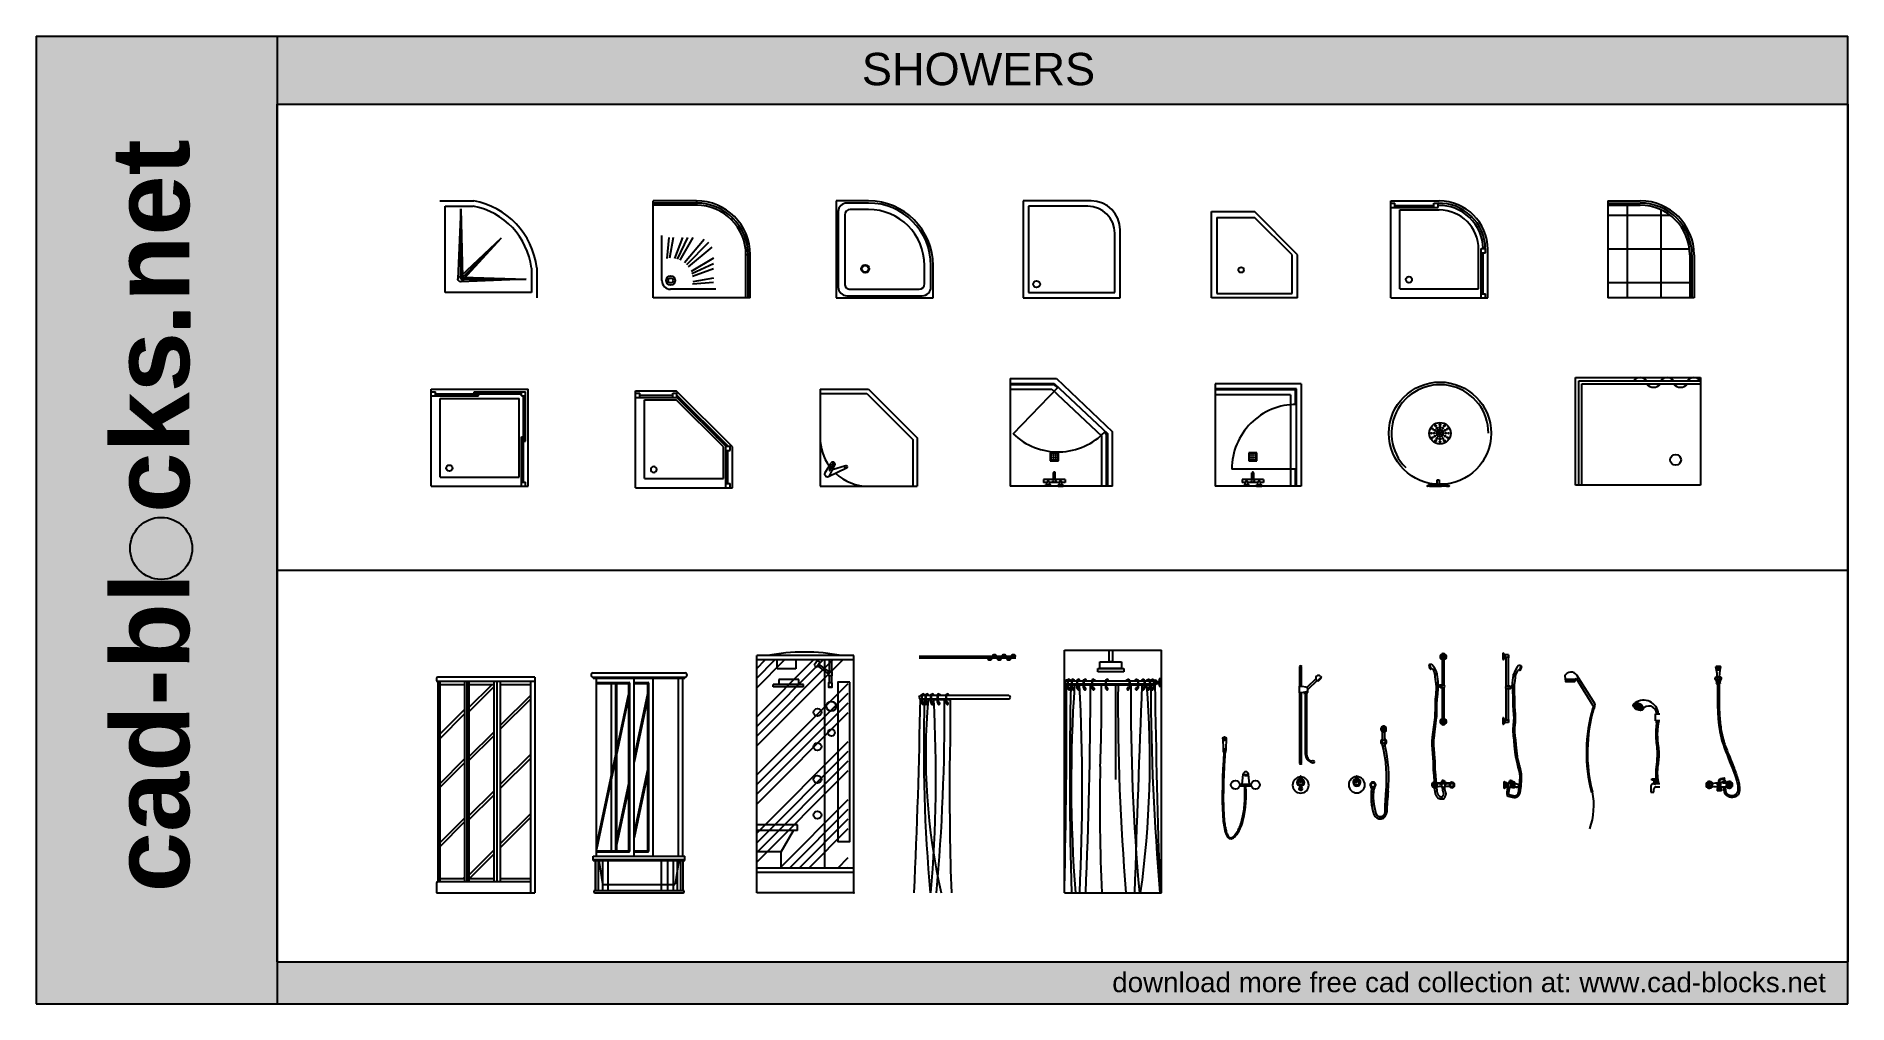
# Model space of a CAD drawing. Header units: millimetres. Extents: x 762 to 17577, y 6915 to 15891.
import ezdxf

# ---------------------------------------------------------------- set-up
doc = ezdxf.new("R2010")
doc.units = ezdxf.units.MM
doc.linetypes.add('ACAD_ISO02W100', pattern=[15, 12, -3])
doc.layers.add('www.cad-blocks.net', color=7, linetype='Continuous')
doc.styles.get("Standard").update_dxf_attribs({"font": 'arial.ttf'})

# ---------------------------------------------------------------- blocks, each defined once
blk = doc.blocks.new('A$C0AB82853')
for p, q in [((0, 0.9, 0.01), (0.315, 0.9, 0.01)), ((0.05, 0.05, 0.01), (0.05, 0.85, 0.01)), ((0.05, 0.85, 0.01), (0.311, 0.85, 0.01)), ((0.194, 0.826, 0.01), (0.169, 0.176, 0.01)), ((0.194, 0.826, 0.01), (0.212, 0.193, 0.01)), ((0.194, 0.175, 0.01), (0.194, 0.826, 0.01)), ((0.569, 0.555, 0.01), (0.194, 0.2, 0.01)), ((0.194, 0.175, 0.01), (0.569, 0.555, 0.01)), ((0.569, 0.555, 0.01), (0.219, 0.175, 0.01)), ((0.194, 0.175, 0.01), (0.803, 0.175, 0.01)), ((0.803, 0.175, 0.01), (0.195, 0.149, 0.01)), ((0.212, 0.193, 0.01), (0.803, 0.175, 0.01)), ((0.85, 0.277, 0.01), (0.85, 0.05, 0.01)), ((0.9, 0.28, 0.01), (0.9, 0, 0.01)), ((0.85, 0.05, 0.01), (0.05, 0.05, 0.01))]:
    blk.add_line(p, q)
blk.add_circle((0.194, 0.175, 0.01), 0.0255)
for radius, start, end in [(0.666, 7.0268, 79.4999), (0.716, 6.7767, 79.8743)]:
    blk.add_arc((0.189, 0.195, 0.01), radius, start, end)
blk = doc.blocks.new('A$C0EAB536B')
for p, q in [((0, 0), (0, 0.9)), ((0.4, 0.9), (0, 0.9)), ((0.4, 0.88), (0, 0.88)), ((0.4, 0.86), (0, 0.86)), ((0.4, 0.9), (0.4, 0.86)), ((0.739, 0.739), (0.725, 0.725)), ((0.08, 0.16), (0.08, 0.58)), ((0.143, 0.56), (0.126, 0.365)), ((0.184, 0.56), (0.15, 0.368)), ((0.27, 0.56), (0.198, 0.365)), ((0.316, 0.56), (0.222, 0.359)), ((0.367, 0.56), (0.246, 0.35)), ((0.472, 0.543), (0.289, 0.324)), ((0.513, 0.513), (0.307, 0.307)), ((0.543, 0.472), (0.324, 0.289)), ((0.56, 0.367), (0.35, 0.246)), ((0.9, 0.4), (0.86, 0.4)), ((0.86, 0), (0.86, 0.4)), ((0.88, 0), (0.88, 0.4)), ((0.9, 0), (0.9, 0.4)), ((0.56, 0.316), (0.359, 0.222)), ((0.56, 0.27), (0.365, 0.198)), ((0.56, 0.184), (0.368, 0.15)), ((0.58, 0.08), (0.16, 0.08)), ((0.56, 0.143), (0.365, 0.126)), ((0.9, 0), (0, 0))]:
    blk.add_line(p, q)
for radius in [0.0424, 0.0224]:
    blk.add_circle((0.161, 0.161), radius)
for centre, radius, start, end in [((0.4, 0.4), 0.5, 0, 90), ((0.4, 0.4), 0.48, 0, 90), ((0.4, 0.4), 0.46, 0, 90), ((0.16, 0.16), 0.08, 180, 270)]:
    blk.add_arc(centre, radius, start, end)
blk = doc.blocks.new('A$C283B2D5E')
for p, q in [((0, 1.99, -0.225), (0, 1.97, -0.225)), ((0.91, 2, -0.225), (0.01, 2, -0.225)), ((0.01, 1.96, -0.225), (0.01, 0.1, -0.225)), ((0.91, 1.96, -0.225), (0.01, 1.96, -0.225)), ((0.03, 1.96, -0.225), (0.03, 0.1, -0.225)), ((0.26, 1.93, -0.225), (0.03, 1.93, -0.225)), ((0.26, 1.96, -0.225), (0.26, 0.1, -0.225)), ((0.28, 1.96, -0.225), (0.28, 0.1, -0.225)), ((0.3, 1.96, -0.225), (0.3, 0.1, -0.225)), ((0.53, 1.93, -0.225), (0.3, 1.93, -0.225)), ((0.3, 1.72, -0.225), (0.511, 1.93, -0.225)), ((0.3, 1.679, -0.225), (0.53, 1.909, -0.225)), ((0.53, 1.96, -0.225), (0.53, 0.1, -0.225)), ((0.558, 1.96, -0.225), (0.558, 0.1, -0.225)), ((0.59, 1.96, -0.225), (0.59, 0.1, -0.225)), ((0.87, 1.93, -0.225), (0.59, 1.93, -0.225)), ((0.87, 1.96, -0.225), (0.87, 0, -0.225)), ((0.91, 2, -0.225), (0.91, 0, -0.225)), ((0.03, 1.47, -0.225), (0.26, 1.7, -0.225)), ((0.6, 1.56, -0.225), (0.87, 1.83, -0.225)), ((0.6, 1.526, -0.225), (0.87, 1.795, -0.225)), ((0.03, 1.429, -0.225), (0.26, 1.659, -0.225)), ((0.3, 1.261, -0.225), (0.53, 1.491, -0.225)), ((0.3, 1.226, -0.225), (0.53, 1.456, -0.225)), ((0.03, 1.011, -0.225), (0.26, 1.241, -0.225)), ((0.03, 0.976, -0.225), (0.26, 1.206, -0.225)), ((0.6, 1.013, -0.225), (0.87, 1.283, -0.225)), ((0.6, 0.976, -0.225), (0.87, 1.246, -0.225)), ((0.3, 0.713, -0.225), (0.53, 0.943, -0.225)), ((0.3, 0.677, -0.225), (0.53, 0.906, -0.225)), ((0.03, 0.463, -0.225), (0.26, 0.693, -0.225)), ((0.59, 0.454, -0.225), (0.87, 0.733, -0.225)), ((0.59, 0.417, -0.225), (0.87, 0.697, -0.225)), ((0.03, 0.427, -0.225), (0.26, 0.657, -0.225)), ((0.3, 0.164, -0.225), (0.53, 0.394, -0.225)), ((0.302, 0.13, -0.225), (0.53, 0.357, -0.225)), ((0, 0.09, -0.225), (0, 0, -0.225)), ((0.87, 0.1, -0.225), (0.01, 0.1, -0.225)), ((0.26, 0.13, -0.225), (0.03, 0.13, -0.225)), ((0.246, 0.13, -0.225), (0.26, 0.144, -0.225)), ((0.53, 0.13, -0.225), (0.3, 0.13, -0.225)), ((0.87, 0.13, -0.225), (0.59, 0.13, -0.225))]:
    blk.add_line(p, q)
at = {"linetype": 'ByBlock'}
blk.add_line((0, 0, -0.225), (0.91, 0, -0.225), dxfattribs=at)
for centre, start, end in [((0.01, 1.99, -0.225), 90, 180), ((0.01, 1.97, -0.225), 180, 270), ((0.01, 0.09, -0.225), 90, 180)]:
    blk.add_arc(centre, 0.01, start, end)
blk = doc.blocks.new('A$C695D1327')
at = {"linetype": 'ByBlock'}
for p, q in [((0.005, 0.93, 0.01), (0.008, 0.831, 0.01)), ((0.037, 0.93, 0.01), (0.033, 0.831, 0.01)), ((0.033, 0.831, 0.01), (0.008, 0.831, 0.01)), ((0.009, 0.831, 0.01), (0.01, 0.805, 0.01)), ((0.031, 0.805, 0.01), (0.01, 0.805, 0.01)), ((0.011, 0.831, 0.01), (0.012, 0.805, 0.01)), ((0.014, 0.831, 0.01), (0.015, 0.805, 0.01)), ((0.018, 0.831, 0.01), (0.019, 0.805, 0.01)), ((0.023, 0.831, 0.01), (0.022, 0.805, 0.01)), ((0.027, 0.831, 0.01), (0.026, 0.805, 0.01)), ((0.03, 0.831, 0.01), (0.029, 0.805, 0.01)), ((0.032, 0.831, 0.01), (0.031, 0.805, 0.01)), ((0.268, 0.505, 0.01), (0.162, 0.505, 0.01)), ((0.185, 0.504, 0.01), (0.194, 0.6, 0.01)), ((0.244, 0.594, 0.01), (0.193, 0.594, 0.01)), ((0.206, 0.594, 0.01), (0.206, 0.587, 0.01)), ((0.206, 0.587, 0.01), (0.233, 0.587, 0.01)), ((0.233, 0.587, 0.01), (0.233, 0.594, 0.01)), ((0.253, 0.504, 0.01), (0.244, 0.6, 0.01)), ((0.269, 0.49, 0.01), (0.161, 0.49, 0.01))]:
    blk.add_line(p, q, dxfattribs=at)
for centre, radius in [((0.021, 0.93, 0.01), 0.016), ((0.021, 0.93, 0.01), 0.014), ((0.01, 0.936, 0.01), 0.00081), ((0.01, 0.931, 0.01), 0.00081), ((0.01, 0.926, 0.01), 0.00081), ((0.015, 0.941, 0.01), 0.00081), ((0.015, 0.936, 0.01), 0.00081), ((0.015, 0.931, 0.01), 0.00081), ((0.015, 0.926, 0.01), 0.00081), ((0.015, 0.921, 0.01), 0.00081), ((0.02, 0.941, 0.01), 0.00081), ((0.02, 0.936, 0.01), 0.00081), ((0.02, 0.931, 0.01), 0.00081), ((0.02, 0.926, 0.01), 0.00081), ((0.02, 0.921, 0.01), 0.00081), ((0.025, 0.941, 0.01), 0.00081), ((0.025, 0.936, 0.01), 0.00081), ((0.025, 0.931, 0.01), 0.00081), ((0.025, 0.926, 0.01), 0.00081), ((0.025, 0.921, 0.01), 0.00081), ((0.03, 0.936, 0.01), 0.00081), ((0.03, 0.931, 0.01), 0.00081), ((0.03, 0.926, 0.01), 0.00081), ((0.122, 0.501, 0.01), 0.0409), ((0.309, 0.501, 0.01), 0.0409)]:
    blk.add_circle(centre, radius, dxfattribs=at)
blk.add_arc((0.219, 0.598, 0.01), 0.025, 5.3596, 174.6404, dxfattribs=at)
for points, knots in [([(0.016, 0.805, 0.01), (-0.012, 0.385, 0.01), (-0.015, -0.276, 0.01), (0.234, 0.189, 0.01), (0.219, 0.49, 0.01)], [0.812547, 0.812547, 0.812547, 0.812547, 467.586826, 678.677202, 678.677202, 678.677202, 678.677202]), ([(0.026, 0.804, 0.01), (0.024, 0.773, 0.01), (0.022, 0.742, 0.01), (0.017, 0.65, 0.01), (0.014, 0.588, 0.01), (0.01, 0.473, 0.01), (0.01, 0.419, 0.01), (0.01, 0.318, 0.01), (0.012, 0.27, 0.01), (0.016, 0.2, 0.01), (0.018, 0.175, 0.01), (0.023, 0.134, 0.01), (0.026, 0.116, 0.01), (0.032, 0.089, 0.01), (0.034, 0.077, 0.01), (0.04, 0.059, 0.01), (0.042, 0.052, 0.01), (0.047, 0.04, 0.01), (0.05, 0.035, 0.01), (0.055, 0.026, 0.01), (0.057, 0.023, 0.01), (0.061, 0.018, 0.01), (0.063, 0.016, 0.01), (0.066, 0.014, 0.01), (0.068, 0.013, 0.01), (0.071, 0.011, 0.01), (0.072, 0.01, 0.01), (0.075, 0.01, 0.01), (0.077, 0.01, 0.01), (0.08, 0.01, 0.01), (0.082, 0.01, 0.01), (0.086, 0.011, 0.01), (0.088, 0.012, 0.01), (0.093, 0.014, 0.01), (0.096, 0.015, 0.01), (0.101, 0.019, 0.01), (0.104, 0.021, 0.01), (0.112, 0.029, 0.01), (0.118, 0.035, 0.01), (0.13, 0.05, 0.01), (0.136, 0.059, 0.01), (0.148, 0.08, 0.01), (0.154, 0.092, 0.01), (0.171, 0.131, 0.01), (0.181, 0.163, 0.01), (0.198, 0.238, 0.01), (0.204, 0.281, 0.01), (0.211, 0.378, 0.01), (0.212, 0.431, 0.01), (0.209, 0.489, 0.01)], [0.812547, 0.812547, 0.812547, 0.812547, 35.012242, 35.012242, 103.411631, 103.411631, 167.103903, 167.103903, 230.796175, 230.796175, 270.615642, 270.615642, 303.445673, 303.445673, 329.31316, 329.31316, 350.485228, 350.485228, 368.167447, 368.167447, 385.849665, 385.849665, 397.651282, 397.651282, 409.452898, 409.452898, 421.254515, 421.254515, 433.056131, 433.056131, 444.857748, 444.857748, 456.659365, 456.659365, 468.460981, 468.460981, 480.262598, 480.262598, 503.300686, 503.300686, 526.338774, 526.338774, 549.376863, 549.376863, 593.304687, 593.304687, 637.232511, 637.232511, 678.677202, 678.677202, 678.677202, 678.677202])]:
    blk.add_open_spline(points, degree=3, knots=knots, dxfattribs=at)
blk = doc.blocks.new('A$C48EC412D')
at = {"linetype": 'ByBlock'}
for p, q in [((0.9, 0.9), (0.6, 0.9)), ((0.9, 0), (0.9, 0.9)), ((0.77, 0.82), (0.6, 0.82)), ((0.82, 0.13), (0.82, 0.77)), ((0, 0.3), (0, 0)), ((0.08, 0.3), (0.08, 0.13)), ((0.13, 0.08), (0.77, 0.08)), ((0, 0), (0.9, 0))]:
    blk.add_line(p, q, dxfattribs=at)
for p, q in [((0.8, 0.88), (0.6, 0.88)), ((0.88, 0.1), (0.88, 0.8)), ((0.02, 0.3), (0.02, 0.1)), ((0.1, 0.02), (0.8, 0.02))]:
    blk.add_line(p, q)
for radius in [0.0375, 0.03]:
    blk.add_circle((0.63, 0.27), radius, dxfattribs=at)
for centre, radius, start, end in [((0.6, 0.3), 0.6, 90, 180), ((0.6, 0.3), 0.52, 90, 180), ((0.77, 0.77), 0.05, 0, 90), ((0.13, 0.13), 0.05, 180, 270), ((0.77, 0.13), 0.05, 270, 0)]:
    blk.add_arc(centre, radius, start, end, dxfattribs=at)
for centre, radius, start, end in [((0.6, 0.3), 0.58, 90, 180), ((0.8, 0.8), 0.08, 0, 90), ((0.1, 0.1), 0.08, 180, 270), ((0.8, 0.1), 0.08, 270, 0)]:
    blk.add_arc(centre, radius, start, end)
blk = doc.blocks.new('A$C6AC06645')
for p, q in [((0.9, 0.9), (0.27, 0.9)), ((0.85, 0.85), (0.3, 0.85)), ((0.85, 0.05), (0.85, 0.85)), ((0.9, 0), (0.9, 0.9)), ((0, 0.63), (0, 0)), ((0.05, 0.6), (0.05, 0.05)), ((0.05, 0.05), (0.85, 0.05)), ((0, 0), (0.9, 0))]:
    blk.add_line(p, q)
blk.add_circle((0.773, 0.124), 0.0314)
for centre, radius in [((0.27, 0.63), 0.27), ((0.3, 0.6), 0.25)]:
    blk.add_arc(centre, radius, 90, 180)
blk = doc.blocks.new('A$C115A5D52')
for p, q in [((0, 0.8), (0, 0.4)), ((0, 0.8), (0.8, 0.8)), ((0.05, 0.76), (0.05, 0.4)), ((0.75, 0.76), (0.05, 0.76)), ((0.75, 0.055), (0.75, 0.76)), ((0.8, 0.8), (0.8, 0)), ((0, 0.4), (0.4, 0)), ((0.05, 0.4), (0.4, 0.055)), ((0.75, 0.055), (0.4, 0.055)), ((0.8, 0), (0.4, 0))]:
    blk.add_line(p, q)
blk.add_circle((0.525, 0.54), 0.025)
blk = doc.blocks.new('A$C57E16F12')
for p, q in [((0, 1), (0, 0.495)), ((0, 1), (0.95, 1)), ((0.045, 1), (0.045, 0.514)), ((0.055, 1), (0.055, 0.518)), ((0.1, 1), (0.1, 0.536)), ((0.44, 0.936), (0.44, 0.964)), ((0.44, 0.964), (0.47, 0.964)), ((0.44, 0.936), (0.532, 0.936)), ((0.458, 1), (0.458, 0.988)), ((0.506, 1), (0.458, 1)), ((0.506, 0.988), (0.458, 0.988)), ((0.47, 0.988), (0.47, 0.964)), ((0.494, 0.988), (0.494, 0.964)), ((0.494, 0.964), (0.586, 0.964)), ((0.506, 1), (0.506, 0.988)), ((0.532, 0.939), (0.532, 0.876)), ((0.538, 0.92), (0.538, 0.896)), ((0.542, 0.92), (0.538, 0.92)), ((0.542, 0.896), (0.538, 0.896)), ((0.539, 0.92), (0.539, 0.936)), ((0.542, 0.92), (0.542, 0.936)), ((0.542, 0.92), (0.542, 0.896)), ((0.548, 0.939), (0.548, 0.876)), ((0.548, 0.936), (0.64, 0.936)), ((0.574, 1), (0.574, 0.988)), ((0.574, 1), (0.622, 1)), ((0.574, 0.988), (0.622, 0.988)), ((0.586, 0.988), (0.586, 0.964)), ((0.61, 0.988), (0.61, 0.964)), ((0.61, 0.964), (0.64, 0.964)), ((0.622, 1), (0.622, 0.988)), ((0.64, 0.936), (0.64, 0.964)), ((0.95, 0), (0.95, 1)), ((0.503, 0.764), (0.503, 0.689)), ((0.578, 0.764), (0.503, 0.764)), ((0.503, 0.689), (0.578, 0.689)), ((0.512, 0.755), (0.512, 0.748)), ((0.519, 0.755), (0.512, 0.755)), ((0.512, 0.748), (0.519, 0.748)), ((0.512, 0.739), (0.512, 0.731)), ((0.519, 0.739), (0.512, 0.739)), ((0.512, 0.731), (0.519, 0.731)), ((0.512, 0.715), (0.512, 0.722)), ((0.512, 0.722), (0.519, 0.722)), ((0.519, 0.715), (0.512, 0.715)), ((0.512, 0.698), (0.512, 0.706)), ((0.512, 0.706), (0.519, 0.706)), ((0.519, 0.698), (0.512, 0.698)), ((0.519, 0.748), (0.519, 0.755)), ((0.519, 0.731), (0.519, 0.739)), ((0.519, 0.722), (0.519, 0.715)), ((0.519, 0.706), (0.519, 0.698)), ((0.528, 0.755), (0.528, 0.748)), ((0.536, 0.755), (0.528, 0.755)), ((0.528, 0.748), (0.536, 0.748)), ((0.528, 0.739), (0.528, 0.731)), ((0.536, 0.739), (0.528, 0.739)), ((0.528, 0.731), (0.536, 0.731)), ((0.528, 0.715), (0.528, 0.722)), ((0.528, 0.722), (0.536, 0.722)), ((0.536, 0.715), (0.528, 0.715)), ((0.528, 0.698), (0.528, 0.706)), ((0.528, 0.706), (0.536, 0.706)), ((0.536, 0.698), (0.528, 0.698)), ((0.536, 0.748), (0.536, 0.755)), ((0.536, 0.731), (0.536, 0.739)), ((0.536, 0.722), (0.536, 0.715)), ((0.536, 0.706), (0.536, 0.698)), ((0.545, 0.755), (0.545, 0.748)), ((0.552, 0.755), (0.545, 0.755)), ((0.545, 0.748), (0.552, 0.748)), ((0.545, 0.739), (0.545, 0.731)), ((0.552, 0.739), (0.545, 0.739)), ((0.545, 0.731), (0.552, 0.731)), ((0.545, 0.715), (0.545, 0.722)), ((0.545, 0.722), (0.552, 0.722)), ((0.552, 0.715), (0.545, 0.715)), ((0.545, 0.698), (0.545, 0.706)), ((0.545, 0.706), (0.552, 0.706)), ((0.552, 0.698), (0.545, 0.698)), ((0.552, 0.748), (0.552, 0.755)), ((0.552, 0.731), (0.552, 0.739)), ((0.552, 0.722), (0.552, 0.715)), ((0.552, 0.706), (0.552, 0.698)), ((0.561, 0.755), (0.561, 0.748)), ((0.569, 0.755), (0.561, 0.755)), ((0.561, 0.748), (0.569, 0.748)), ((0.561, 0.739), (0.561, 0.731)), ((0.569, 0.739), (0.561, 0.739)), ((0.561, 0.731), (0.569, 0.731)), ((0.561, 0.715), (0.561, 0.722)), ((0.561, 0.722), (0.569, 0.722)), ((0.569, 0.715), (0.561, 0.715)), ((0.561, 0.698), (0.561, 0.706)), ((0.561, 0.706), (0.569, 0.706)), ((0.569, 0.698), (0.561, 0.698)), ((0.569, 0.748), (0.569, 0.755)), ((0.569, 0.731), (0.569, 0.739)), ((0.569, 0.722), (0.569, 0.715)), ((0.569, 0.706), (0.569, 0.698)), ((0.578, 0.689), (0.578, 0.764)), ((0.541, 0.045), (0.045, 0.514)), ((0.076, 0.498), (0.055, 0.518)), ((0.564, 0.1), (0.1, 0.536)), ((0.923, 0.512), (0.504, 0.081)), ((0.522, 0), (0, 0.495)), ((0.545, 0.055), (0.511, 0.088)), ((0.95, 0.045), (0.541, 0.045)), ((0.95, 0.055), (0.545, 0.055)), ((0.95, 0.1), (0.564, 0.1)), ((0.95, 0), (0.522, 0))]:
    blk.add_line(p, q)
blk.add_arc((0.506, 0.081), 0.6, 45.9587, 136.8082)
for centre, major_axis, start_param, end_param in [((0.482, 0.964), (-0.00849, 0.00849), 0.785398, 3.926991), ((0.54, 0.95), (0.0099, 0.0099), 5.497787, 11.780972), ((0.54, 0.876), (0.00566, 0.00566), 2.356194, 5.497787), ((0.598, 0.964), (-0.00849, 0.00849), 0.785398, 3.926991)]:
    blk.add_ellipse(centre, major_axis=major_axis, ratio=1, start_param=start_param, end_param=end_param)
blk = doc.blocks.new('A$C5FDC330C')
for p, q in [((0, 0), (0, 0.95)), ((0, 0.95), (0.8, 0.95)), ((0.045, 0.95), (0.045, 0.045)), ((0.055, 0.95), (0.055, 0.79)), ((0.1, 0.1), (0.1, 0.95)), ((0.35, 0.886), (0.35, 0.914)), ((0.35, 0.914), (0.38, 0.914)), ((0.35, 0.886), (0.442, 0.886)), ((0.368, 0.95), (0.368, 0.938)), ((0.416, 0.95), (0.368, 0.95)), ((0.416, 0.938), (0.368, 0.938)), ((0.38, 0.938), (0.38, 0.914)), ((0.404, 0.938), (0.404, 0.914)), ((0.404, 0.914), (0.496, 0.914)), ((0.416, 0.95), (0.416, 0.938)), ((0.442, 0.889), (0.442, 0.826)), ((0.448, 0.87), (0.448, 0.886)), ((0.448, 0.87), (0.448, 0.846)), ((0.452, 0.87), (0.448, 0.87)), ((0.452, 0.846), (0.448, 0.846)), ((0.452, 0.87), (0.452, 0.886)), ((0.452, 0.87), (0.452, 0.846)), ((0.458, 0.889), (0.458, 0.826)), ((0.458, 0.886), (0.55, 0.886)), ((0.484, 0.95), (0.484, 0.938)), ((0.484, 0.95), (0.532, 0.95)), ((0.484, 0.938), (0.532, 0.938)), ((0.496, 0.938), (0.496, 0.914)), ((0.52, 0.938), (0.52, 0.914)), ((0.52, 0.914), (0.55, 0.914)), ((0.532, 0.95), (0.532, 0.938)), ((0.55, 0.886), (0.55, 0.914)), ((0.8, 0), (0.8, 0.95)), ((0.045, 0.79), (0.645, 0.79)), ((0.413, 0.714), (0.413, 0.639)), ((0.488, 0.714), (0.413, 0.714)), ((0.422, 0.705), (0.422, 0.698)), ((0.429, 0.705), (0.422, 0.705)), ((0.422, 0.698), (0.429, 0.698)), ((0.422, 0.689), (0.422, 0.681)), ((0.429, 0.689), (0.422, 0.689)), ((0.422, 0.681), (0.429, 0.681)), ((0.429, 0.698), (0.429, 0.705)), ((0.429, 0.681), (0.429, 0.689)), ((0.438, 0.705), (0.438, 0.698)), ((0.445, 0.705), (0.438, 0.705)), ((0.438, 0.698), (0.445, 0.698)), ((0.438, 0.689), (0.438, 0.681)), ((0.445, 0.689), (0.438, 0.689)), ((0.438, 0.681), (0.445, 0.681)), ((0.445, 0.698), (0.445, 0.705)), ((0.445, 0.681), (0.445, 0.689)), ((0.454, 0.705), (0.454, 0.698)), ((0.462, 0.705), (0.454, 0.705)), ((0.454, 0.698), (0.462, 0.698)), ((0.454, 0.689), (0.454, 0.681)), ((0.462, 0.689), (0.454, 0.689)), ((0.454, 0.681), (0.462, 0.681)), ((0.462, 0.698), (0.462, 0.705)), ((0.462, 0.681), (0.462, 0.689)), ((0.471, 0.705), (0.471, 0.698)), ((0.478, 0.705), (0.471, 0.705)), ((0.471, 0.698), (0.478, 0.698)), ((0.471, 0.689), (0.471, 0.681)), ((0.478, 0.689), (0.471, 0.689)), ((0.471, 0.681), (0.478, 0.681)), ((0.478, 0.698), (0.478, 0.705)), ((0.478, 0.681), (0.478, 0.689)), ((0.488, 0.639), (0.488, 0.714)), ((0.413, 0.639), (0.488, 0.639)), ((0.422, 0.665), (0.422, 0.672)), ((0.422, 0.672), (0.429, 0.672)), ((0.429, 0.665), (0.422, 0.665)), ((0.422, 0.648), (0.422, 0.656)), ((0.422, 0.656), (0.429, 0.656)), ((0.429, 0.648), (0.422, 0.648)), ((0.429, 0.672), (0.429, 0.665)), ((0.429, 0.656), (0.429, 0.648)), ((0.438, 0.665), (0.438, 0.672)), ((0.438, 0.672), (0.445, 0.672)), ((0.445, 0.665), (0.438, 0.665)), ((0.438, 0.648), (0.438, 0.656)), ((0.438, 0.656), (0.445, 0.656)), ((0.445, 0.648), (0.438, 0.648)), ((0.445, 0.672), (0.445, 0.665)), ((0.445, 0.656), (0.445, 0.648)), ((0.454, 0.665), (0.454, 0.672)), ((0.454, 0.672), (0.462, 0.672)), ((0.462, 0.665), (0.454, 0.665)), ((0.454, 0.648), (0.454, 0.656)), ((0.454, 0.656), (0.462, 0.656)), ((0.462, 0.648), (0.454, 0.648)), ((0.462, 0.672), (0.462, 0.665)), ((0.462, 0.656), (0.462, 0.648)), ((0.471, 0.665), (0.471, 0.672)), ((0.471, 0.672), (0.478, 0.672)), ((0.478, 0.665), (0.471, 0.665)), ((0.471, 0.648), (0.471, 0.656)), ((0.471, 0.656), (0.478, 0.656)), ((0.478, 0.648), (0.471, 0.648)), ((0.478, 0.672), (0.478, 0.665)), ((0.478, 0.656), (0.478, 0.648)), ((0.055, 0.19), (0.055, 0.055)), ((0.045, 0.045), (0.8, 0.045)), ((0.055, 0.055), (0.8, 0.055)), ((0.1, 0.1), (0.8, 0.1)), ((0, 0), (0.8, 0))]:
    blk.add_line(p, q)
blk.add_arc((0.045, 0.79), 0.6, 270, 0)
for centre, major_axis, start_param, end_param in [((0.392, 0.914), (0.00849, 0.00849), 2.356194, 5.497787), ((0.45, 0.9), (0.0099, 0.0099), 5.497787, 11.780972), ((0.508, 0.914), (0.00849, 0.00849), 2.356194, 5.497787), ((0.45, 0.826), (-0.00566, 0.00566), 0.785398, 3.926991)]:
    blk.add_ellipse(centre, major_axis=major_axis, ratio=1, start_param=start_param, end_param=end_param)
blk = doc.blocks.new('A$C7CBF1227')
for p, q in [((0.356, 0.003), (0.356, 0.002)), ((0.357, 0.003), (0.357, 0.002)), ((0.458, 0.005), (0.358, 0.005)), ((0.379, 0), (0.358, 0)), ((0.372, 0.013), (0.372, 0.007)), ((0.373, 0.015), (0.373, 0.015)), ((0.437, 0.015), (0.373, 0.015)), ((0.448, 0.02), (0.378, 0.02)), ((0.379, 0), (0.427, 0)), ((0.429, 0.003), (0.429, 0.002)), ((0.429, 0.002), (0.487, 0.002)), ((0.448, 0.02), (0.448, 0.06)), ((0.448, 0.06), (0.468, 0.06)), ((0.468, 0.015), (0.448, 0.015)), ((0.458, 0.005), (0.558, 0.005)), ((0.468, 0.06), (0.468, 0.02)), ((0.538, 0.02), (0.468, 0.02)), ((0.48, 0.015), (0.543, 0.015)), ((0.487, 0.003), (0.487, 0.002)), ((0.537, 0), (0.489, 0)), ((0.537, 0), (0.558, 0)), ((0.543, 0.015), (0.543, 0.015)), ((0.545, 0.013), (0.545, 0.007)), ((0.56, 0.003), (0.56, 0.002))]:
    blk.add_line(p, q)
for centre, radius in [((0.475, 0.492), 0.475), ((0.475, 0.492), 0.1), ((0.406, 0.532), 0.005), ((0.427, 0.519), 0.005), ((0.435, 0.561), 0.005), ((0.447, 0.539), 0.005), ((0.449, 0.507), 0.005), ((0.46, 0.518), 0.005), ((0.475, 0.572), 0.005), ((0.475, 0.547), 0.005), ((0.475, 0.522), 0.005), ((0.49, 0.518), 0.005), ((0.501, 0.507), 0.005), ((0.502, 0.539), 0.005), ((0.515, 0.561), 0.005), ((0.523, 0.519), 0.005), ((0.544, 0.532), 0.005), ((0.395, 0.492), 0.005), ((0.406, 0.452), 0.005), ((0.42, 0.492), 0.005), ((0.427, 0.464), 0.005), ((0.435, 0.423), 0.005), ((0.445, 0.492), 0.005), ((0.447, 0.444), 0.005), ((0.449, 0.477), 0.005), ((0.46, 0.466), 0.005), ((0.475, 0.492), 0.01), ((0.475, 0.462), 0.005), ((0.475, 0.437), 0.005), ((0.475, 0.412), 0.005), ((0.49, 0.466), 0.005), ((0.501, 0.477), 0.005), ((0.502, 0.444), 0.005), ((0.505, 0.492), 0.005), ((0.515, 0.423), 0.005), ((0.523, 0.464), 0.005), ((0.53, 0.492), 0.005), ((0.544, 0.452), 0.005), ((0.555, 0.492), 0.005)]:
    blk.add_circle(centre, radius)
at = {"ltscale": 0.1}
blk.add_arc((0.475, 0.492), 0.45, 0, 225, dxfattribs=at)
for centre, radius, start, end in [((0.358, 0.003), 0.002, 90, 180), ((0.358, 0.002), 0.002, 180, 270), ((0.359, 0.003), 0.002, 90, 180), ((0.374, 0.013), 0.002, 90, 180), ((0.374, 0.007), 0.002, 180, 270), ((0.378, 0.015), 0.005, 90, 180), ((0.378, 0.015), 0.005, 90, 180), ((0.427, 0.003), 0.002, 0, 90), ((0.427, 0.002), 0.002, 270, 0), ((0.489, 0.003), 0.002, 90, 180), ((0.489, 0.002), 0.002, 180, 270), ((0.538, 0.015), 0.005, 0, 90), ((0.543, 0.013), 0.002, 0, 90), ((0.543, 0.007), 0.002, 270, 0), ((0.558, 0.003), 0.002, 0, 90), ((0.558, 0.002), 0.002, 270, 0)]:
    blk.add_arc(centre, radius, start, end)
blk = doc.blocks.new('A$C11551F3F')
for p, q in [((0, 0.9), (0, 0)), ((0, 0.9), (0.45, 0.9)), ((0, 0.86), (0.433, 0.86)), ((0.433, 0.86), (0.86, 0.433)), ((0.45, 0.9), (0.9, 0.45)), ((0.86, 0.433), (0.86, 0)), ((0.9, 0.45), (0.9, 0)), ((0.046, 0.129), (0.101, 0.215)), ((0.077, 0.091), (0.245, 0.17)), ((0.089, 0.104), (0.136, 0.196)), ((0.115, 0.155), (0.236, 0.192)), ((0, 0), (0.9, 0))]:
    blk.add_line(p, q)
blk.add_circle((0.24, 0.181), 0.012)
for centre, radius, start, end in [((0.45, 0.45), 0.45, 180, 215.5293), ((0.272, 0.085), 0.199, 151.5316, 155.6798), ((0.272, 0.085), 0.199, 147.3835, 151.5316), ((0.118, 0.205), 0.02, 333.0511, 147.6318), ((-0.066, 0.269), 0.199, 327.3835, 331.5316), ((0.191, 0.137), 0.102, 141.6003, 147.3835), ((-0.066, 0.269), 0.199, 331.5316, 335.6798), ((0.144, 0.175), 0.0421, 128.6174, 141.6003), ((0.022, 0.229), 0.102, 335.6798, 341.463), ((0.119, 0.206), 0.00176, 61.5316, 128.6174), ((0.079, 0.21), 0.0421, 341.463, 354.4459), ((0.119, 0.206), 0.00176, 354.4459, 61.5316), ((0.066, 0.114), 0.025, 143.4625, 337.2205), ((0.087, 0.148), 0.00176, 174.4459, 241.5316), ((0.127, 0.144), 0.0421, 161.463, 174.4459), ((0.087, 0.148), 0.00176, 241.5316, 308.6174), ((0.185, 0.125), 0.102, 155.6798, 161.463), ((0.062, 0.179), 0.0421, 308.6174, 321.6003), ((0.015, 0.217), 0.102, 321.6003, 327.3835), ((0.45, 0.45), 0.45, 226.8259, 270)]:
    blk.add_arc(centre, radius, start, end)
blk = doc.blocks.new('A$C2B655DD8')
for p, q in [((0.442, 0.838), (0.442, 0.878)), ((0.481, 0.878), (0.442, 0.878)), ((0.9, 0.9), (0.45, 0.9)), ((0.481, 0.838), (0.481, 0.878)), ((0.861, 0.858), (0.481, 0.858)), ((0.9, 0.878), (0.861, 0.878)), ((0.9, 0.878), (0.861, 0.878)), ((0.861, 0.838), (0.861, 0.878)), ((0.9, 0), (0.9, 0.9)), ((0.9, 0.838), (0.9, 0.878)), ((0.162, 0.738), (0.148, 0.752)), ((0.481, 0.838), (0.442, 0.838)), ((0.816, 0.816), (0.45, 0.816)), ((0.9, 0.838), (0.481, 0.838)), ((0.816, 0.084), (0.816, 0.816)), ((0.9, 0.838), (0.861, 0.838)), ((0, 0), (0, 0.45)), ((0.022, 0.399), (0.022, 0.439)), ((0.062, 0.439), (0.022, 0.439)), ((0.062, 0.399), (0.022, 0.399)), ((0.042, 0.039), (0.042, 0.399)), ((0.062, 0.399), (0.062, 0.439)), ((0.062, 0), (0.062, 0.439)), ((0.084, 0.084), (0.084, 0.45)), ((0.062, 0), (0, 0)), ((0.062, 0.039), (0.022, 0.039)), ((0.022, 0), (0.022, 0.039)), ((0.022, 0), (0.022, 0.039)), ((0.062, 0), (0.062, 0.039)), ((0.9, 0), (0.062, 0)), ((0.816, 0.084), (0.084, 0.084))]:
    blk.add_line(p, q)
blk.add_circle((0.731, 0.169), 0.0281)
for radius, start, end in [(0.45, 90, 180), (0.428, 91.1211, 181.5116), (0.408, 91.1861, 181.5815), (0.366, 90, 180)]:
    blk.add_arc((0.45, 0.45), radius, start, end)
blk = doc.blocks.new('A$C4FDC0826')
for p, q in [((0, 0.9), (0, 0)), ((0, 0.9), (0.3, 0.9)), ((0, 0.88), (0.3, 0.88)), ((0, 0.86), (0.3, 0.86)), ((0.76, 0.4), (0.76, 0)), ((0.78, 0.4), (0.78, 0)), ((0.8, 0.4), (0.8, 0)), ((0.8, 0), (0, 0))]:
    blk.add_line(p, q)
at = {"linetype": 'ByBlock'}
for p, q in [((0.182, 0), (0.182, 0.86)), ((0, 0.767), (0.578, 0.767)), ((0.495, 0), (0.495, 0.817)), ((0, 0.454), (0.757, 0.454)), ((0, 0.142), (0.76, 0.142))]:
    blk.add_line(p, q, dxfattribs=at)
for radius in [0.5, 0.48, 0.46]:
    blk.add_arc((0.3, 0.4), radius, 0, 90)
blk = doc.blocks.new('A$C2CD43210')
for p, q in [((0, 0.838), (0, 0.9)), ((0, 0.9), (0.9, 0.9)), ((0, 0.877), (0.039, 0.877)), ((0, 0.877), (0.039, 0.877)), ((0.039, 0.838), (0.039, 0.877)), ((0.039, 0.858), (0.399, 0.858)), ((0.399, 0.877), (0.439, 0.877)), ((0.399, 0.838), (0.399, 0.877)), ((0.399, 0.877), (0.877, 0.877)), ((0.399, 0.858), (0.439, 0.858)), ((0.439, 0.838), (0.439, 0.877)), ((0.439, 0.858), (0.838, 0.858)), ((0.838, 0.838), (0.838, 0.877)), ((0.838, 0.877), (0.877, 0.877)), ((0.877, 0.838), (0.877, 0.877)), ((0.9, 0), (0.9, 0.9)), ((0, 0.838), (0.439, 0.838)), ((0, 0), (0, 0.838)), ((0, 0.838), (0.039, 0.838)), ((0.084, 0.084), (0.084, 0.816)), ((0.084, 0.816), (0.816, 0.816)), ((0.399, 0.838), (0.439, 0.838)), ((0.816, 0.084), (0.816, 0.816)), ((0.838, 0.838), (0.877, 0.838)), ((0.858, 0.458), (0.858, 0.838)), ((0.877, 0.419), (0.877, 0.838)), ((0.838, 0.419), (0.838, 0.458)), ((0.838, 0.458), (0.877, 0.458)), ((0.838, 0), (0.838, 0.419)), ((0.838, 0.419), (0.877, 0.419)), ((0.858, 0.419), (0.858, 0.458)), ((0.858, 0.039), (0.858, 0.419)), ((0.877, 0.419), (0.877, 0.458)), ((0, 0), (0.9, 0)), ((0.084, 0.084), (0.816, 0.084)), ((0.838, 0), (0.838, 0.039)), ((0.838, 0.039), (0.877, 0.039)), ((0.838, 0), (0.877, 0)), ((0.877, 0), (0.877, 0.039)), ((0.877, 0), (0.877, 0.039))]:
    blk.add_line(p, q)
blk.add_circle((0.169, 0.169), 0.0281)
blk = doc.blocks.new('A$C47CA44A7')
for p, q in [((0, 0.9), (0.9, 0.9)), ((0, 0.9), (0, 0)), ((0.838, 0.9), (0.838, 0.861)), ((0.838, 0.884), (0.838, 0.516)), ((0.838, 0.861), (0.877, 0.861)), ((0.858, 0.861), (0.858, 0.555)), ((0.877, 0.9), (0.877, 0.861)), ((0.877, 0.9), (0.877, 0.861)), ((0.9, 0.9), (0.9, 0.521)), ((0.084, 0.816), (0.816, 0.816)), ((0.084, 0.816), (0.084, 0.084)), ((0.816, 0.816), (0.816, 0.521)), ((0.9, 0.521), (0.376, 0)), ((0.816, 0.521), (0.376, 0.084)), ((0.86, 0.516), (0.384, 0.042)), ((0.838, 0.516), (0.384, 0.062)), ((0.838, 0.555), (0.877, 0.555)), ((0.838, 0.555), (0.838, 0.516)), ((0.838, 0.516), (0.877, 0.516)), ((0.877, 0.555), (0.877, 0.516)), ((0, 0.062), (0.345, 0.062)), ((0, 0.062), (0.039, 0.062)), ((0, 0.023), (0.039, 0.023)), ((0, 0.023), (0.039, 0.023)), ((0, 0), (0.376, 0)), ((0.039, 0.062), (0.039, 0.023)), ((0.039, 0.042), (0.345, 0.042)), ((0.084, 0.084), (0.376, 0.084)), ((0.345, 0.062), (0.345, 0.023)), ((0.345, 0.062), (0.384, 0.062)), ((0.345, 0.023), (0.384, 0.023)), ((0.384, 0.062), (0.384, 0.023))]:
    blk.add_line(p, q)
for centre, radius in [((0.169, 0.731), 0.0281), ((0.757, 0.425), 0.00749), ((0.757, 0.425), 0.00594), ((0.757, 0.425), 0.00485)]:
    blk.add_circle(centre, radius)
blk = doc.blocks.new('A$C5E393CB6')
for p, q in [((0.02, 2.04), (0.871, 2.04)), ((0.02, 2), (0.871, 2)), ((0.02, 1.99), (0.02, 2)), ((0.02, 1.99), (0.871, 1.99)), ((0.05, 0.34), (0.05, 1.99)), ((0.05, 1.95), (0.35, 1.95)), ((0.05, 1.94), (0.35, 1.94)), ((0.187, 1.94), (0.187, 0.39)), ((0.227, 1.94), (0.227, 0.39)), ((0.237, 1.94), (0.237, 0.39)), ((0.35, 0.39), (0.35, 1.94)), ((0.36, 0.39), (0.36, 1.94)), ((0.4, 0.34), (0.4, 1.99)), ((0.4, 1.95), (0.527, 1.95)), ((0.4, 1.94), (0.527, 1.94)), ((0.527, 0.39), (0.527, 1.94)), ((0.537, 0.39), (0.537, 1.94)), ((0.577, 0.34), (0.577, 1.99)), ((0.812, 0.34), (0.812, 1.99)), ((0.852, 0.34), (0.852, 1.99)), ((0.871, 1.99), (0.871, 2)), ((0.344, 1.833), (0.05, 0.448)), ((0.346, 1.797), (0.05, 0.4)), ((0.524, 1.846), (0.4, 1.261)), ((0.527, 1.81), (0.4, 1.213)), ((0.35, 1.025), (0.236, 0.486)), ((0.527, 1.156), (0.4, 0.559)), ((0.527, 1.108), (0.4, 0.511)), ((0.35, 0.977), (0.237, 0.442)), ((0.02, 0.34), (0.871, 0.34)), ((0.02, 0.3), (0.02, 0.34)), ((0.05, 0.39), (0.35, 0.39)), ((0.05, 0.38), (0.35, 0.38)), ((0.4, 0.39), (0.527, 0.39)), ((0.4, 0.38), (0.527, 0.38)), ((0.871, 0.3), (0.871, 0.34)), ((0.02, 0.31), (0.871, 0.31)), ((0.02, 0.3), (0.871, 0.3)), ((0.04, 0.02), (0.04, 0.3)), ((0.04, 0.3), (0.04, 0.02)), ((0.07, 0.02), (0.07, 0.3)), ((0.11, 0.02), (0.11, 0.3)), ((0.16, 0.02), (0.16, 0.3)), ((0.651, 0.3), (0.651, 0.02)), ((0.711, 0.3), (0.711, 0.02)), ((0.761, 0.3), (0.761, 0.02)), ((0.801, 0.3), (0.801, 0.02)), ((0.831, 0.3), (0.831, 0.02)), ((0.851, 0.3), (0.851, 0.02)), ((0.037, 0.02), (0.854, 0.02)), ((0.037, 0), (0.854, 0))]:
    blk.add_line(p, q)
at = {"linetype": 'ACAD_ISO02W100'}
for p, q in [((0.073, 0.3), (0.108, 0.083)), ((0.815, 0.3), (0.78, 0.083)), ((0.77, 0.075), (0.117, 0.075))]:
    blk.add_line(p, q, dxfattribs=at)
for centre, radius, start, end in [((0.02, 2.02), 0.02, 90, 270), ((0.871, 2.02), 0.02, 270, 90), ((0.35, 1.94), 0.01, 0, 90), ((0.527, 1.94), 0.01, 0, 90), ((0.35, 0.39), 0.01, 270, 0), ((0.527, 0.39), 0.01, 270, 0), ((0.037, 0.01), 0.01, 90, 270), ((0.854, 0.01), 0.01, 270, 90)]:
    blk.add_arc(centre, radius, start, end)
for centre, start, end in [((0.117, 0.085), 189.0637, 270), ((0.77, 0.085), 270, 350.9363)]:
    blk.add_arc(centre, 0.01, start, end, dxfattribs=at)
blk = doc.blocks.new('A$C7BAB0101')
h = blk.add_hatch()
h.set_pattern_fill('ANSI34', color=256, scale=0.02, style=0)
h.set_pattern_definition([(45, (61.192, -15.3484), (-0.2694077, 0.2694077), []), (45, (61.2818, -15.3484), (-0.2694077, 0.2694077), []), (45, (61.3716, -15.3484), (-0.2694077, 0.2694077), []), (45, (61.4614, -15.3484), (-0.2694077, 0.2694077), [])])
h.paths.add_polyline_path([(0, 0.229), (0.85, 0.229), (0.85, 2.16), (0, 2.16)])
for p, q in [((0, 0), (0, 2.2)), ((0.9, 2.2), (0, 2.2)), ((0.9, 0), (0.9, 2.2)), ((0.9, 2.16), (0, 2.16)), ((0.191, 2.079), (0.191, 2.16)), ((0.363, 2.079), (0.191, 2.079)), ((0.363, 2.16), (0.363, 2.079)), ((0.564, 2.155), (0.532, 2.111)), ((0.532, 2.111), (0.554, 2.091)), ((0.587, 2.135), (0.554, 2.091)), ((0.564, 2.155), (0.587, 2.135)), ((0.667, 2.03), (0.566, 2.106)), ((0.668, 2.054), (0.578, 2.122)), ((0.632, 0.229), (0.632, 2.16)), ((0.671, 2.16), (0.671, 2.054)), ((0.694, 2.16), (0.694, 2.054)), ((0.153, 1.911), (0.153, 1.931)), ((0.433, 1.931), (0.153, 1.931)), ((0.433, 1.911), (0.153, 1.911)), ((0.204, 1.979), (0.204, 1.931)), ((0.392, 1.979), (0.204, 1.979)), ((0.392, 1.931), (0.392, 1.979)), ((0.433, 1.911), (0.433, 1.931)), ((0.671, 2.016), (0.671, 1.947)), ((0.694, 1.908), (0.671, 1.908)), ((0.694, 2.016), (0.694, 1.947)), ((0.377, 0.629), (0, 0.629)), ((0.377, 0.579), (0, 0.579)), ((0.227, 0.379), (0.341, 0.579)), ((0.377, 0.579), (0.377, 0.629)), ((0.227, 0.379), (0, 0.379)), ((0.227, 0.229), (0.227, 0.379)), ((0.9, 0.229), (0, 0.229)), ((0.9, 0.189), (0, 0.189)), ((0.9, 0), (0, 0))]:
    blk.add_line(p, q)
for points in [[(0.699, 2.054), (0.667, 2.054), (0.667, 2.016), (0.699, 2.016)], [(0.699, 1.947), (0.667, 1.947), (0.667, 1.908), (0.699, 1.908)], [(0.865, 1.953), (0.754, 1.953), (0.754, 0.477), (0.865, 0.477)]]:
    blk.add_lwpolyline(points, close=True)
for centre, radius in [((0.564, 1.673), 0.0359), ((0.692, 1.729), 0.0453), ((0.693, 1.485), 0.0315), ((0.564, 1.356), 0.0359), ((0.564, 1.052), 0.0359), ((0.564, 0.722), 0.0359)]:
    blk.add_circle(centre, radius)
blk.add_arc((0.443, 0.437), 1.796, 78.9563, 101.0437)
at = {"linetype": 'ByBlock'}
blk.add_point((0.9, 0), dxfattribs=at)
blk.add_point((0.9, 0), dxfattribs=at)
blk.add_point((0.9, 0), dxfattribs=at)
blk.add_point((0.9, 0), dxfattribs=at)
blk.add_point((0.9, 0), dxfattribs=at)
blk.add_point((0.9, 0), dxfattribs=at)
blk = doc.blocks.new('A$C5C17145F')
for p, q in [((0.067, 1.829), (0.059, 1.829)), ((0.059, 1.799), (0.067, 1.799)), ((0.338, 1.789), (0.059, 1.789)), ((0.067, 1.829), (0.067, 1.769)), ((0.072, 1.829), (0.072, 1.769)), ((0.104, 1.829), (0.072, 1.829)), ((0.072, 1.799), (0.104, 1.799)), ((0.092, 1.789), (0.092, 1.799)), ((0.092, 1.789), (0.092, 1.799)), ((0.097, 1.789), (0.097, 1.799)), ((0.097, 1.789), (0.097, 1.799)), ((0.104, 1.829), (0.104, 1.769)), ((0.109, 1.829), (0.109, 1.769)), ((0.153, 1.829), (0.109, 1.829)), ((0.109, 1.799), (0.153, 1.799)), ((0.129, 1.789), (0.129, 1.799)), ((0.129, 1.789), (0.129, 1.799)), ((0.134, 1.789), (0.134, 1.799)), ((0.134, 1.789), (0.134, 1.799)), ((0.153, 1.829), (0.153, 1.769)), ((0.214, 1.829), (0.158, 1.829)), ((0.158, 1.829), (0.158, 1.769)), ((0.158, 1.799), (0.214, 1.799)), ((0.178, 1.789), (0.178, 1.799)), ((0.178, 1.789), (0.178, 1.799)), ((0.183, 1.789), (0.183, 1.799)), ((0.183, 1.789), (0.183, 1.799)), ((0.214, 1.829), (0.214, 1.769)), ((0.219, 1.829), (0.219, 1.769)), ((0.293, 1.829), (0.219, 1.829)), ((0.219, 1.799), (0.293, 1.799)), ((0.239, 1.789), (0.239, 1.799)), ((0.239, 1.789), (0.239, 1.799)), ((0.244, 1.789), (0.244, 1.799)), ((0.244, 1.789), (0.244, 1.799)), ((0.293, 1.829), (0.293, 1.769)), ((0.298, 1.829), (0.298, 1.769)), ((0.879, 1.829), (0.298, 1.829)), ((0.298, 1.799), (0.879, 1.799)), ((0.318, 1.789), (0.318, 1.799)), ((0.318, 1.789), (0.318, 1.799)), ((0.323, 1.789), (0.323, 1.799)), ((0.323, 1.789), (0.323, 1.799))]:
    blk.add_line(p, q)
for points in [[(0.097, 1.829, 1), (0.067, 1.829), (0.067, 1.769, 0.510597), (0.087, 1.755, 0.414214)], [(0.092, 1.829, 1), (0.072, 1.829), (0.072, 1.769, 0.533567), (0.086, 1.76)], [(0.134, 1.829, 1), (0.104, 1.829), (0.104, 1.769, 0.510597), (0.124, 1.755, 0.414214)], [(0.129, 1.829, 1), (0.109, 1.829), (0.109, 1.769, 0.533567), (0.123, 1.76)], [(0.183, 1.829, 1), (0.153, 1.829), (0.153, 1.769, 0.510597), (0.173, 1.755, 0.414214)], [(0.178, 1.829, 1), (0.158, 1.829), (0.158, 1.769, 0.533567), (0.172, 1.76)], [(0.244, 1.829, 1), (0.214, 1.829), (0.214, 1.769, 0.510597), (0.234, 1.755, 0.414214)], [(0.239, 1.829, 1), (0.219, 1.829), (0.219, 1.769, 0.533567), (0.233, 1.76)], [(0.323, 1.829, 1), (0.293, 1.829), (0.293, 1.769, 0.510597), (0.313, 1.755, 0.414214)], [(0.318, 1.829, 1), (0.298, 1.829), (0.298, 1.769, 0.533567), (0.312, 1.76)]]:
    blk.add_lwpolyline(points, format="xyb")
for centre, radius, start, end in [((-53.503, 2.623), 53.567, 357.1931, 359.1187), ((0.059, 1.814), 0.015, 90, 180), ((0.059, 1.814), 0.015, 180, 270), ((0.082, 1.829), 0.015, 0, 180), ((0.082, 1.769), 0.015, 180, 288.1949), ((0.082, 1.829), 0.01, 0, 180), ((0.082, 1.769), 0.01, 180, 292.3316), ((0.082, 1.757), 0.01, 172.8192, 141.3178), ((0.082, 1.757), 0.01, 172.8192, 141.3178), ((0.082, 1.757), 0.005, 200.4873, 139.4584), ((0.082, 1.757), 0.005, 200.4873, 139.4584), ((14.429, 1.317), 14.34, 178.1143, 185.2709), ((0.119, 1.829), 0.015, 0, 180), ((0.119, 1.769), 0.015, 180, 288.1949), ((5.906, 1.287), 5.799, 175.0288, 192.8182), ((0.119, 1.829), 0.01, 0, 180), ((0.119, 1.769), 0.01, 180, 292.3316), ((0.119, 1.757), 0.01, 172.8192, 141.3178), ((0.119, 1.757), 0.01, 172.8192, 141.3178), ((0.119, 1.757), 0.005, 200.4873, 139.4584), ((0.119, 1.757), 0.005, 200.4873, 139.4584), ((0.168, 1.829), 0.015, 0, 180), ((0.168, 1.769), 0.015, 180, 288.1949), ((-12.517, 1.082), 12.719, 355.1188, 3.1861), ((0.168, 1.829), 0.01, 0, 180), ((0.168, 1.769), 0.01, 180, 292.3316), ((0.168, 1.757), 0.01, 172.8192, 141.3178), ((0.168, 1.757), 0.01, 172.8192, 141.3178), ((0.168, 1.757), 0.005, 200.4873, 139.4584), ((0.168, 1.757), 0.005, 200.4873, 139.4584), ((-18.741, 1.684), 19.024, 354.9229, 0.3182), ((0.229, 1.829), 0.015, 0, 180), ((0.229, 1.769), 0.015, 180, 288.1949), ((0.229, 1.829), 0.01, 0, 180), ((0.229, 1.769), 0.01, 180, 292.3316), ((0.229, 1.757), 0.01, 172.8192, 141.3178), ((0.229, 1.757), 0.01, 172.8192, 141.3178), ((0.229, 1.757), 0.005, 200.4873, 139.4584), ((0.229, 1.757), 0.005, 200.4873, 139.4584), ((0.308, 1.829), 0.015, 0, 180), ((0.308, 1.769), 0.015, 180, 288.1949), ((0.308, 1.829), 0.01, 0, 180), ((0.308, 1.769), 0.01, 180, 292.3316), ((0.308, 1.757), 0.01, 172.8192, 141.3178), ((0.308, 1.757), 0.01, 172.8192, 141.3178), ((0.308, 1.757), 0.005, 200.4873, 139.4584), ((0.308, 1.757), 0.005, 200.4873, 139.4584), ((-18.671, 1.682), 19.01, 358.3041, 0.352), ((0.879, 1.814), 0.015, 0, 90), ((0.879, 1.814), 0.015, 270, 0), ((25.622, 0.916), 25.293, 179.5385, 182.0757)]:
    blk.add_arc(centre, radius, start, end)
blk = doc.blocks.new('A$C3DCD67C0')
for p, q in [((0, 0), (0, 2.251)), ((0, 2.251), (0.9, 2.251)), ((0.415, 2.141), (0.415, 2.251)), ((0.415, 2.251), (0.445, 2.251)), ((0.445, 2.251), (0.445, 2.141)), ((0.9, 0), (0.9, 2.251)), ((0.31, 2.051), (0.31, 2.081)), ((0.31, 2.081), (0.55, 2.081)), ((0.55, 2.051), (0.31, 2.051)), ((0.33, 2.081), (0.33, 2.141)), ((0.33, 2.141), (0.53, 2.141)), ((0.53, 2.081), (0.33, 2.081)), ((0.445, 2.141), (0.415, 2.141)), ((0.53, 2.141), (0.53, 2.081)), ((0.55, 2.081), (0.55, 2.051)), ((0.841, 1.926), (0.019, 1.926)), ((0.028, 1.971), (0.02, 1.971)), ((0.02, 1.966), (0.601, 1.966)), ((0.601, 1.936), (0.02, 1.936)), ((0.02, 1.931), (0.028, 1.931)), ((0.053, 1.926), (0.053, 1.936)), ((0.058, 1.926), (0.058, 1.936)), ((0.09, 1.926), (0.09, 1.936)), ((0.095, 1.926), (0.095, 1.936)), ((0.139, 1.926), (0.139, 1.936)), ((0.144, 1.926), (0.144, 1.936)), ((0.2, 1.926), (0.2, 1.936)), ((0.205, 1.926), (0.205, 1.936)), ((0.279, 1.926), (0.279, 1.936)), ((0.284, 1.926), (0.284, 1.936)), ((0.405, 1.926), (0.405, 1.936)), ((0.41, 1.926), (0.41, 1.936)), ((0.475, 1.926), (0.475, 1.051)), ((0.576, 1.926), (0.576, 1.936)), ((0.581, 1.926), (0.581, 1.936)), ((0.606, 1.966), (0.68, 1.966)), ((0.68, 1.936), (0.606, 1.936)), ((0.655, 1.926), (0.655, 1.936)), ((0.66, 1.926), (0.66, 1.936)), ((0.685, 1.966), (0.741, 1.966)), ((0.741, 1.936), (0.685, 1.936)), ((0.716, 1.926), (0.716, 1.936)), ((0.721, 1.926), (0.721, 1.936)), ((0.746, 1.966), (0.79, 1.966)), ((0.79, 1.936), (0.746, 1.936)), ((0.765, 1.926), (0.765, 1.936)), ((0.77, 1.926), (0.77, 1.936)), ((0.795, 1.966), (0.827, 1.966)), ((0.827, 1.936), (0.795, 1.936)), ((0.802, 1.926), (0.802, 1.936)), ((0.807, 1.926), (0.807, 1.936)), ((0.832, 1.971), (0.84, 1.971)), ((0.832, 1.966), (0.84, 1.966)), ((0.84, 1.936), (0.832, 1.936)), ((0.84, 1.931), (0.832, 1.931)), ((0.857, 1.961), (0.88, 1.961)), ((0.857, 1.961), (0.88, 1.961)), ((0.857, 1.941), (0.88, 1.941)), ((0.9, 1.986), (0.88, 1.986)), ((0.88, 1.986), (0.88, 1.916)), ((0.88, 1.916), (0.9, 1.916)), ((0.9, 1.916), (0.9, 1.986)), ((0, 0), (0.9, 0))]:
    blk.add_line(p, q)
for points in [[(0.058, 1.966, 1), (0.028, 1.966), (0.028, 1.906, 0.510597), (0.047, 1.891, 0.414214)], [(0.053, 1.966, 1), (0.033, 1.966), (0.033, 1.906, 0.533567), (0.046, 1.896)], [(0.095, 1.966, 1), (0.065, 1.966), (0.065, 1.906, 0.510597), (0.085, 1.891, 0.414214)], [(0.09, 1.966, 1), (0.07, 1.966), (0.07, 1.906, 0.533567), (0.084, 1.896)], [(0.144, 1.966, 1), (0.114, 1.966), (0.114, 1.906, 0.510597), (0.134, 1.891, 0.414214)], [(0.139, 1.966, 1), (0.119, 1.966), (0.119, 1.906, 0.533567), (0.133, 1.896)], [(0.205, 1.966, 1), (0.175, 1.966), (0.175, 1.906, 0.510597), (0.194, 1.891, 0.414214)], [(0.2, 1.966, 1), (0.18, 1.966), (0.18, 1.906, 0.533567), (0.194, 1.896)], [(0.284, 1.966, 1), (0.254, 1.966), (0.254, 1.906, 0.510597), (0.274, 1.891, 0.414214)], [(0.279, 1.966, 1), (0.259, 1.966), (0.259, 1.906, 0.533567), (0.273, 1.896)], [(0.41, 1.966, 1), (0.38, 1.966), (0.38, 1.906, 0.510597), (0.399, 1.891, 0.414214)], [(0.405, 1.966, 1), (0.385, 1.966), (0.385, 1.906, 0.533567), (0.399, 1.896)], [(0.576, 1.966, -1), (0.606, 1.966), (0.606, 1.906, -0.510597), (0.586, 1.891, -0.414214)], [(0.581, 1.966, -1), (0.601, 1.966), (0.601, 1.906, -0.533567), (0.587, 1.896)], [(0.655, 1.966, -1), (0.685, 1.966), (0.685, 1.906, -0.510597), (0.666, 1.891, -0.414214)], [(0.66, 1.966, -1), (0.68, 1.966), (0.68, 1.906, -0.533567), (0.666, 1.896)], [(0.716, 1.966, -1), (0.746, 1.966), (0.746, 1.906, -0.510597), (0.726, 1.891, -0.414214)], [(0.721, 1.966, -1), (0.741, 1.966), (0.741, 1.906, -0.533567), (0.727, 1.896)], [(0.765, 1.966, -1), (0.795, 1.966), (0.795, 1.906, -0.510597), (0.775, 1.891, -0.414214)], [(0.77, 1.966, -1), (0.79, 1.966), (0.79, 1.906, -0.533567), (0.776, 1.896)], [(0.802, 1.966, -1), (0.832, 1.966), (0.832, 1.906, -0.510597), (0.813, 1.891, -0.414214)], [(0.807, 1.966, -1), (0.827, 1.966), (0.827, 1.906, -0.533567), (0.814, 1.896)]]:
    blk.add_lwpolyline(points, format="xyb")
for centre, radius, start, end in [((0.02, 1.951), 0.02, 90, 180), ((0.02, 1.951), 0.02, 180, 270), ((-56.848, 1.562), 56.868, 358.4771, 0.3663), ((0.02, 1.951), 0.015, 90, 180), ((0.02, 1.951), 0.015, 180, 270), ((0.043, 1.893), 0.01, 172.8192, 141.3178), ((0.043, 1.893), 0.005, 200.4873, 139.4584), ((34.849, 1.065), 34.8, 178.5827, 181.7533), ((13.55, 1.018), 13.487, 176.1405, 184.3275), ((0.08, 1.893), 0.01, 172.8192, 141.3178), ((0.08, 1.893), 0.005, 200.4873, 139.4584), ((0.129, 1.893), 0.01, 172.8192, 141.3178), ((0.129, 1.893), 0.005, 200.4873, 139.4584), ((-19.541, 0.95), 19.706, 357.2362, 2.837), ((0.19, 1.893), 0.01, 172.8192, 141.3178), ((0.19, 1.893), 0.005, 200.4873, 139.4584), ((-46.224, 2.04), 46.467, 357.484, 359.859), ((0.269, 1.893), 0.01, 172.8192, 141.3178), ((0.269, 1.893), 0.005, 200.4873, 139.4584), ((-12.515, 1.75), 12.86, 357.4155, 0.781), ((0.395, 1.893), 0.01, 172.8192, 141.3178), ((0.395, 1.893), 0.005, 200.4873, 139.4584), ((21.251, 1.758), 20.754, 179.538, 184.8595), ((0.591, 1.893), 0.01, 38.6822, 7.1808), ((0.591, 1.893), 0.005, 40.5416, 339.5127), ((20.29, 1.763), 19.673, 179.5255, 185.1403), ((194.712, -5.981), 194.153, 177.66596, 178.23456), ((0.67, 1.893), 0.01, 38.6822, 7.1808), ((0.67, 1.893), 0.005, 40.5416, 339.5127), ((-8.097, 1.23), 8.89, 352.0506, 4.4901), ((0.731, 1.893), 0.01, 38.6822, 7.1808), ((0.731, 1.893), 0.005, 40.5416, 339.5127), ((0.78, 1.893), 0.01, 38.6822, 7.1808), ((0.78, 1.893), 0.005, 40.5416, 339.5127), ((24.275, 2.002), 23.474, 180.1856, 184.8913), ((0.817, 1.893), 0.01, 38.6822, 7.1808), ((0.817, 1.893), 0.005, 40.5416, 339.5127), ((0.84, 1.951), 0.02, 0, 90), ((0.84, 1.951), 0.015, 0, 90), ((0.84, 1.951), 0.02, 270, 0), ((0.84, 1.951), 0.015, 270, 0), ((76.078, 2.849), 75.243, 180.70339, 182.13163), ((17.38, 0.808), 17.052, 178.7812, 182.7148)]:
    blk.add_arc(centre, radius, start, end)
blk = doc.blocks.new('A$C0CEB2A78')
for p, q in [((0.065, 1.175), (0.065, 0.989)), ((0.065, 1.13), (0.084, 1.13)), ((0.084, 0.989), (0.084, 1.175)), ((0.216, 1.061), (0.133, 0.978)), ((0.227, 1.045), (0.142, 0.96)), ((0.222, 1.05), (0.232, 1.039)), ((0.231, 1.041), (0.266, 1.076)), ((0.232, 1.039), (0.268, 1.075)), ((0.235, 1.042), (0.238, 1.038)), ((0.238, 1.038), (0.269, 1.069)), ((0.258, 1.085), (0.268, 1.075)), ((0.266, 1.073), (0.269, 1.069)), ((0.06, 0.984), (0.06, 0.935)), ((0.085, 0.989), (0.065, 0.989)), ((0.085, 0.93), (0.065, 0.93)), ((0.065, 0.93), (0.065, 0.275)), ((0.084, 0.275), (0.084, 0.93)), ((0.125, 0.982), (0.085, 0.989)), ((0.125, 0.938), (0.085, 0.93)), ((0.114, 0.934), (0.112, 0.935)), ((0.114, 0.934), (0.136, 0.932)), ((0.114, 0.913), (0.114, 0.934)), ((0.118, 0.908), (0.118, 0.363)), ((0.118, 0.899), (0.128, 0.899)), ((0.118, 0.895), (0.128, 0.895)), ((0.118, 0.891), (0.128, 0.891)), ((0.118, 0.887), (0.128, 0.887)), ((0.118, 0.883), (0.128, 0.883)), ((0.118, 0.879), (0.128, 0.879)), ((0.118, 0.875), (0.128, 0.875)), ((0.118, 0.871), (0.128, 0.871)), ((0.118, 0.867), (0.128, 0.867)), ((0.118, 0.863), (0.128, 0.863)), ((0.118, 0.859), (0.128, 0.859)), ((0.118, 0.855), (0.128, 0.855)), ((0.118, 0.851), (0.128, 0.851)), ((0.118, 0.847), (0.128, 0.847)), ((0.118, 0.843), (0.128, 0.843)), ((0.128, 0.907), (0.128, 0.363)), ((0.133, 0.911), (0.136, 0.932)), ((0.136, 0.932), (0.14, 0.933)), ((0.14, 0.933), (0.141, 0.952)), ((0.118, 0.839), (0.128, 0.839)), ((0.118, 0.835), (0.128, 0.835)), ((0.118, 0.831), (0.128, 0.831)), ((0.118, 0.827), (0.128, 0.827)), ((0.118, 0.823), (0.128, 0.823)), ((0.118, 0.819), (0.128, 0.819)), ((0.118, 0.815), (0.128, 0.815)), ((0.118, 0.811), (0.128, 0.811)), ((0.118, 0.807), (0.128, 0.807)), ((0.118, 0.803), (0.128, 0.803)), ((0.118, 0.799), (0.128, 0.799)), ((0.118, 0.795), (0.128, 0.795)), ((0.118, 0.791), (0.128, 0.791)), ((0.118, 0.787), (0.128, 0.787)), ((0.118, 0.783), (0.128, 0.783)), ((0.118, 0.779), (0.128, 0.779)), ((0.118, 0.775), (0.128, 0.775)), ((0.118, 0.771), (0.128, 0.771)), ((0.118, 0.767), (0.128, 0.767)), ((0.118, 0.763), (0.128, 0.763)), ((0.118, 0.759), (0.128, 0.759)), ((0.118, 0.755), (0.128, 0.755)), ((0.118, 0.751), (0.128, 0.751)), ((0.118, 0.747), (0.128, 0.747)), ((0.118, 0.743), (0.128, 0.743)), ((0.118, 0.739), (0.128, 0.739)), ((0.118, 0.735), (0.128, 0.735)), ((0.118, 0.731), (0.128, 0.731)), ((0.118, 0.727), (0.128, 0.727)), ((0.118, 0.723), (0.128, 0.723)), ((0.118, 0.719), (0.128, 0.719)), ((0.118, 0.715), (0.128, 0.715)), ((0.118, 0.711), (0.128, 0.711)), ((0.118, 0.707), (0.128, 0.707)), ((0.118, 0.703), (0.128, 0.703)), ((0.118, 0.699), (0.128, 0.699)), ((0.118, 0.695), (0.128, 0.695)), ((0.118, 0.691), (0.128, 0.691)), ((0.118, 0.687), (0.128, 0.687)), ((0.118, 0.683), (0.128, 0.683)), ((0.118, 0.679), (0.128, 0.679)), ((0.118, 0.675), (0.128, 0.675)), ((0.118, 0.671), (0.128, 0.671)), ((0.118, 0.667), (0.128, 0.667)), ((0.118, 0.663), (0.128, 0.663)), ((0.118, 0.659), (0.128, 0.659)), ((0.118, 0.655), (0.128, 0.655)), ((0.118, 0.651), (0.128, 0.651)), ((0.118, 0.647), (0.128, 0.647)), ((0.118, 0.643), (0.128, 0.643)), ((0.118, 0.639), (0.128, 0.639)), ((0.118, 0.635), (0.128, 0.635)), ((0.118, 0.631), (0.128, 0.631)), ((0.118, 0.627), (0.128, 0.627)), ((0.118, 0.623), (0.128, 0.623)), ((0.118, 0.619), (0.128, 0.619)), ((0.118, 0.615), (0.128, 0.615)), ((0.118, 0.611), (0.128, 0.611)), ((0.118, 0.607), (0.128, 0.607)), ((0.118, 0.603), (0.128, 0.603)), ((0.118, 0.599), (0.128, 0.599)), ((0.118, 0.595), (0.128, 0.595)), ((0.118, 0.591), (0.128, 0.591)), ((0.118, 0.587), (0.128, 0.587)), ((0.118, 0.583), (0.128, 0.583)), ((0.118, 0.579), (0.128, 0.579)), ((0.118, 0.575), (0.128, 0.575)), ((0.118, 0.571), (0.128, 0.571)), ((0.118, 0.567), (0.128, 0.567)), ((0.118, 0.563), (0.128, 0.563)), ((0.118, 0.559), (0.128, 0.559)), ((0.118, 0.555), (0.128, 0.555)), ((0.118, 0.551), (0.128, 0.551)), ((0.118, 0.547), (0.128, 0.547)), ((0.118, 0.543), (0.128, 0.543)), ((0.118, 0.539), (0.128, 0.539)), ((0.118, 0.535), (0.128, 0.535)), ((0.118, 0.531), (0.128, 0.531)), ((0.118, 0.527), (0.128, 0.527)), ((0.118, 0.523), (0.128, 0.523)), ((0.118, 0.519), (0.128, 0.519)), ((0.118, 0.515), (0.128, 0.515)), ((0.118, 0.511), (0.128, 0.511)), ((0.118, 0.507), (0.128, 0.507)), ((0.118, 0.503), (0.128, 0.503)), ((0.118, 0.499), (0.128, 0.499)), ((0.118, 0.495), (0.128, 0.495)), ((0.118, 0.491), (0.128, 0.491)), ((0.118, 0.487), (0.128, 0.487)), ((0.118, 0.483), (0.128, 0.483)), ((0.118, 0.479), (0.128, 0.479)), ((0.118, 0.475), (0.128, 0.475)), ((0.118, 0.471), (0.128, 0.471)), ((0.118, 0.467), (0.128, 0.467)), ((0.118, 0.463), (0.128, 0.463)), ((0.118, 0.459), (0.128, 0.459)), ((0.118, 0.455), (0.128, 0.455)), ((0.118, 0.451), (0.128, 0.451)), ((0.118, 0.447), (0.128, 0.447)), ((0.118, 0.443), (0.128, 0.443)), ((0.118, 0.439), (0.128, 0.439)), ((0.118, 0.435), (0.128, 0.435)), ((0.118, 0.431), (0.128, 0.431)), ((0.118, 0.427), (0.128, 0.427)), ((0.118, 0.423), (0.128, 0.423)), ((0.118, 0.419), (0.128, 0.419)), ((0.118, 0.415), (0.128, 0.415)), ((0.118, 0.411), (0.128, 0.411)), ((0.118, 0.407), (0.128, 0.407)), ((0.118, 0.403), (0.128, 0.403)), ((0.118, 0.399), (0.128, 0.399)), ((0.118, 0.395), (0.128, 0.395)), ((0.118, 0.391), (0.128, 0.391)), ((0.118, 0.387), (0.128, 0.387)), ((0.118, 0.383), (0.128, 0.383)), ((0.118, 0.379), (0.128, 0.379)), ((0.118, 0.375), (0.128, 0.375)), ((0.118, 0.371), (0.128, 0.371)), ((0.118, 0.365), (0.128, 0.368)), ((0.118, 0.359), (0.128, 0.364)), ((0.065, 0.333), (0.084, 0.333))]:
    blk.add_line(p, q)
for centre, radius in [((0.188, 0.29), 0.0125), ((0.075, 0.039), 0.015), ((0.075, 0.039), 0.01)]:
    blk.add_circle(centre, radius)
for centre, radius, start, end in [((0.075, 1.167), 0.0122, 38.9081, 141.0919), ((0.24, 1.067), 0.025, 45, 225), ((0.065, 0.984), 0.005, 90, 180), ((0.065, 0.935), 0.005, 180, 270), ((0.12, 0.96), 0.0225, 279.0879, 80.9121), ((0.169, 0.943), 0.0306, 173.628, 198.6825), ((0.195, 0.361), 0.077, 178.2633, 255.996), ((0.188, 0.29), 0.0885, 132.2659, 140.9921), ((0.188, 0.29), 0.0845, 134.1879, 143.1106), ((0.188, 0.29), 0.0805, 136.0343, 145.2025), ((0.188, 0.29), 0.0765, 137.8097, 147.2754), ((0.188, 0.29), 0.0725, 139.5168, 149.3367), ((0.194, 0.361), 0.066, 178.2633, 255.7362), ((0.188, 0.29), 0.0925, 130.2414, 130.2621), ((0.075, 0.283), 0.0122, 218.9081, 321.0919), ((0.188, 0.29), 0.0685, 141.1567, 151.3943), ((0.188, 0.29), 0.0645, 142.7289, 153.4565), ((0.188, 0.29), 0.0605, 144.2308, 155.5329), ((0.188, 0.29), 0.0565, 145.6577, 157.6343), ((0.188, 0.29), 0.0525, 147.002, 159.7743), ((0.188, 0.29), 0.0485, 148.2521, 161.9696), ((0.188, 0.29), 0.0445, 149.391, 164.2425), ((0.188, 0.29), 0.0405, 150.3936, 166.6229), ((0.188, 0.29), 0.0365, 151.2228, 169.1532), ((0.188, 0.29), 0.0325, 151.821, 171.8964), ((0.188, 0.29), 0.0285, 152.0967, 174.9505), ((0.188, 0.29), 0.0245, 151.8949, 178.4791), ((0.188, 0.29), 0.0205, 150.932, 182.7786), ((0.188, 0.29), 0.0165, 148.626, 188.454), ((0.075, 0.075), 0.075, 91.6368, 88.3632), ((0.075, 0.099), 0.035, 95.0316, 84.9684), ((0.075, 0.099), 0.03, 95.0316, 84.9684), ((0.075, 0.099), 0.0225, 96.0243, 83.9757), ((0.588, 0.127), 0.516, 176.8737, 183.1263), ((0.075, 0.156), 0.00187, 0, 180), ((0.075, 0.099), 0.00187, 180, 0), ((-0.438, 0.127), 0.516, 356.8737, 3.1263)]:
    blk.add_arc(centre, radius, start, end)
for centre, major_axis, ratio, start_param, end_param in [((0.124, 0.912), (0.0098, -0.00078), 0.52571, 3.141593, 6.283185), ((0.127, 0.951), (0.0014, 0.0171), 0.60101, 2.569368, 4.348388)]:
    blk.add_ellipse(centre, major_axis=major_axis, ratio=ratio, start_param=start_param, end_param=end_param)
blk = doc.blocks.new('A$C37F6265C')
for p, q in [((0, 1.241), (0.011, 1.207)), ((0.002, 1.244), (0.015, 1.205)), ((0.005, 1.245), (0.018, 1.206)), ((0.018, 1.206), (0.028, 1.21)), ((0.122, 1.312), (0.122, 1.058)), ((0.142, 1.053), (0.142, 1.312)), ((0.073, 1.166), (0.054, 1.164)), ((0.074, 1.16), (0.054, 1.158)), ((0.086, 1.064), (0.066, 1.064)), ((0.086, 1.058), (0.066, 1.058)), ((0.066, 1.043), (0.086, 1.043)), ((0.067, 1.022), (0.066, 1.007)), ((0.067, 1.043), (0.067, 1.037)), ((0.067, 1.037), (0.083, 1.037)), ((0.067, 1.037), (0.067, 1.022)), ((0.082, 1.021), (0.081, 1.006)), ((0.082, 1.037), (0.082, 1.021)), ((0.083, 1.043), (0.083, 1.037)), ((0.086, 1.058), (0.101, 1.051)), ((0.087, 1.047), (0.101, 1.039)), ((0.1, 1.048), (0.106, 1.048)), ((0.1, 1.042), (0.106, 1.042)), ((0.106, 1.055), (0.102, 1.055)), ((0.106, 1.036), (0.102, 1.036)), ((0.106, 1.057), (0.103, 1.057)), ((0.106, 1.034), (0.103, 1.034)), ((0.106, 1.058), (0.106, 1.057)), ((0.106, 1.058), (0.132, 1.058)), ((0.106, 1.057), (0.106, 1.055)), ((0.106, 1.057), (0.106, 1.055)), ((0.106, 1.048), (0.106, 1.042)), ((0.106, 1.036), (0.106, 1.034)), ((0.106, 1.033), (0.106, 1.034)), ((0.106, 1.033), (0.132, 1.033)), ((0.122, 1.033), (0.122, 0.726)), ((0.142, 0.726), (0.142, 1.037)), ((0.057, 0.919), (0.056, 0.913)), ((0.056, 0.913), (0.056, 0.907)), ((0.056, 0.907), (0.056, 0.901)), ((0.056, 0.901), (0.056, 0.895)), ((0.056, 0.895), (0.056, 0.889)), ((0.056, 0.889), (0.056, 0.882)), ((0.056, 0.882), (0.056, 0.875)), ((0.056, 0.875), (0.056, 0.868)), ((0.056, 0.868), (0.056, 0.859)), ((0.056, 0.859), (0.056, 0.851)), ((0.056, 0.851), (0.056, 0.842)), ((0.056, 0.842), (0.056, 0.832)), ((0.058, 0.932), (0.057, 0.925)), ((0.057, 0.925), (0.057, 0.919)), ((0.059, 0.938), (0.058, 0.932)), ((0.06, 0.945), (0.059, 0.938)), ((0.061, 0.952), (0.06, 0.945)), ((0.062, 0.96), (0.061, 0.952)), ((0.063, 0.97), (0.062, 0.96)), ((0.064, 0.981), (0.063, 0.97)), ((0.065, 0.993), (0.064, 0.981)), ((0.066, 1.007), (0.065, 0.993)), ((0.072, 0.908), (0.071, 0.896)), ((0.071, 0.896), (0.071, 0.884)), ((0.071, 0.884), (0.071, 0.87)), ((0.071, 0.87), (0.071, 0.855)), ((0.071, 0.855), (0.071, 0.84)), ((0.073, 0.928), (0.072, 0.919)), ((0.072, 0.919), (0.072, 0.908)), ((0.074, 0.936), (0.073, 0.928)), ((0.075, 0.943), (0.074, 0.936)), ((0.076, 0.951), (0.075, 0.943)), ((0.077, 0.959), (0.076, 0.951)), ((0.078, 0.969), (0.077, 0.959)), ((0.079, 0.98), (0.078, 0.969)), ((0.08, 0.992), (0.079, 0.98)), ((0.081, 1.006), (0.08, 0.992)), ((0.053, 0.755), (0.034, 0.598)), ((0.068, 0.755), (0.049, 0.596)), ((0.054, 0.763), (0.053, 0.757)), ((0.053, 0.757), (0.053, 0.755)), ((0.055, 0.775), (0.054, 0.769)), ((0.054, 0.769), (0.054, 0.763)), ((0.056, 0.813), (0.055, 0.805)), ((0.055, 0.805), (0.055, 0.797)), ((0.055, 0.797), (0.055, 0.789)), ((0.055, 0.789), (0.055, 0.782)), ((0.055, 0.782), (0.055, 0.775)), ((0.056, 0.832), (0.056, 0.822)), ((0.056, 0.822), (0.056, 0.813)), ((0.069, 0.762), (0.068, 0.756)), ((0.068, 0.756), (0.068, 0.755)), ((0.07, 0.775), (0.069, 0.768)), ((0.069, 0.768), (0.069, 0.762)), ((0.071, 0.826), (0.07, 0.813)), ((0.07, 0.813), (0.07, 0.802)), ((0.07, 0.802), (0.07, 0.792)), ((0.07, 0.792), (0.07, 0.783)), ((0.07, 0.783), (0.07, 0.775)), ((0.071, 0.84), (0.071, 0.826)), ((0.027, 0.546), (0.026, 0.534)), ((0.026, 0.534), (0.026, 0.522)), ((0.026, 0.522), (0.027, 0.507)), ((0.028, 0.555), (0.027, 0.546)), ((0.027, 0.507), (0.027, 0.491)), ((0.029, 0.564), (0.028, 0.555)), ((0.03, 0.572), (0.029, 0.564)), ((0.031, 0.579), (0.03, 0.572)), ((0.032, 0.586), (0.031, 0.579)), ((0.033, 0.592), (0.032, 0.586)), ((0.034, 0.598), (0.033, 0.592)), ((0.042, 0.545), (0.041, 0.534)), ((0.041, 0.534), (0.041, 0.521)), ((0.041, 0.521), (0.042, 0.507)), ((0.043, 0.554), (0.042, 0.545)), ((0.042, 0.507), (0.043, 0.491)), ((0.044, 0.562), (0.043, 0.554)), ((0.045, 0.57), (0.044, 0.562)), ((0.046, 0.577), (0.045, 0.57)), ((0.047, 0.584), (0.046, 0.577)), ((0.048, 0.591), (0.047, 0.584)), ((0.049, 0.596), (0.048, 0.591)), ((0.027, 0.491), (0.029, 0.473)), ((0.029, 0.473), (0.03, 0.453)), ((0.03, 0.453), (0.032, 0.432)), ((0.032, 0.432), (0.034, 0.411)), ((0.034, 0.411), (0.036, 0.392)), ((0.036, 0.392), (0.037, 0.374)), ((0.037, 0.374), (0.038, 0.358)), ((0.038, 0.358), (0.039, 0.343)), ((0.039, 0.343), (0.04, 0.33)), ((0.043, 0.491), (0.044, 0.473)), ((0.044, 0.473), (0.045, 0.453)), ((0.045, 0.453), (0.047, 0.432)), ((0.047, 0.432), (0.049, 0.411)), ((0.049, 0.411), (0.051, 0.392)), ((0.051, 0.392), (0.052, 0.374)), ((0.052, 0.374), (0.054, 0.358)), ((0.054, 0.358), (0.054, 0.343)), ((0.054, 0.343), (0.055, 0.331)), ((0.04, 0.309), (0.039, 0.3)), ((0.039, 0.3), (0.039, 0.292)), ((0.039, 0.292), (0.039, 0.283)), ((0.039, 0.283), (0.04, 0.273)), ((0.04, 0.33), (0.04, 0.319)), ((0.04, 0.319), (0.04, 0.309)), ((0.04, 0.273), (0.04, 0.264)), ((0.04, 0.264), (0.041, 0.255)), ((0.041, 0.255), (0.041, 0.246)), ((0.041, 0.246), (0.042, 0.236)), ((0.042, 0.236), (0.044, 0.226)), ((0.044, 0.226), (0.045, 0.214)), ((0.045, 0.214), (0.046, 0.2)), ((0.046, 0.2), (0.047, 0.184)), ((0.047, 0.184), (0.048, 0.167)), ((0.055, 0.31), (0.054, 0.301)), ((0.054, 0.301), (0.054, 0.292)), ((0.054, 0.292), (0.054, 0.283)), ((0.054, 0.283), (0.055, 0.274)), ((0.055, 0.331), (0.055, 0.319)), ((0.055, 0.319), (0.055, 0.31)), ((0.055, 0.274), (0.055, 0.265)), ((0.055, 0.265), (0.056, 0.256)), ((0.056, 0.256), (0.056, 0.246)), ((0.056, 0.246), (0.057, 0.237)), ((0.057, 0.237), (0.059, 0.227)), ((0.059, 0.227), (0.06, 0.215)), ((0.06, 0.215), (0.061, 0.202)), ((0.061, 0.202), (0.063, 0.187)), ((0.063, 0.187), (0.065, 0.17)), ((0.065, 0.17), (0.066, 0.152)), ((0.12, 0.169), (0.12, 0.155)), ((0.132, 0.169), (0.12, 0.169)), ((0.123, 0.172), (0.123, 0.169)), ((0.132, 0.172), (0.123, 0.172)), ((0.132, 0.172), (0.14, 0.172)), ((0.132, 0.169), (0.143, 0.169)), ((0.14, 0.172), (0.14, 0.169)), ((0.143, 0.169), (0.143, 0.155)), ((0.048, 0.167), (0.049, 0.148)), ((0.049, 0.148), (0.05, 0.128)), ((0.05, 0.128), (0.051, 0.105)), ((0.051, 0.105), (0.051, 0.097)), ((0.051, 0.097), (0.052, 0.09)), ((0.052, 0.09), (0.052, 0.083)), ((0.052, 0.083), (0.053, 0.077)), ((0.053, 0.077), (0.054, 0.071)), ((0.054, 0.071), (0.054, 0.066)), ((0.054, 0.066), (0.055, 0.061)), ((0.055, 0.061), (0.056, 0.057)), ((0.056, 0.057), (0.056, 0.054)), ((0.056, 0.054), (0.057, 0.051)), ((0.057, 0.051), (0.057, 0.048)), ((0.057, 0.048), (0.058, 0.046)), ((0.058, 0.046), (0.058, 0.045)), ((0.058, 0.045), (0.058, 0.044)), ((0.058, 0.044), (0.059, 0.043)), ((0.059, 0.043), (0.059, 0.043)), ((0.059, 0.043), (0.059, 0.042)), ((0.059, 0.042), (0.059, 0.042)), ((0.059, 0.042), (0.06, 0.04)), ((0.06, 0.04), (0.061, 0.039)), ((0.061, 0.039), (0.063, 0.036)), ((0.063, 0.036), (0.064, 0.034)), ((0.064, 0.034), (0.066, 0.03)), ((0.066, 0.152), (0.068, 0.132)), ((0.066, 0.03), (0.069, 0.027)), ((0.068, 0.132), (0.071, 0.111)), ((0.069, 0.027), (0.071, 0.023)), ((0.071, 0.111), (0.071, 0.11)), ((0.071, 0.11), (0.071, 0.108)), ((0.071, 0.108), (0.071, 0.106)), ((0.071, 0.106), (0.071, 0.104)), ((0.071, 0.104), (0.071, 0.101)), ((0.071, 0.101), (0.071, 0.098)), ((0.071, 0.098), (0.071, 0.094)), ((0.071, 0.094), (0.072, 0.09)), ((0.071, 0.023), (0.073, 0.02)), ((0.072, 0.09), (0.072, 0.087)), ((0.072, 0.087), (0.072, 0.083)), ((0.072, 0.083), (0.073, 0.079)), ((0.073, 0.079), (0.073, 0.076)), ((0.073, 0.076), (0.073, 0.072)), ((0.073, 0.072), (0.074, 0.069)), ((0.073, 0.02), (0.075, 0.017)), ((0.074, 0.069), (0.074, 0.066)), ((0.074, 0.066), (0.075, 0.062)), ((0.075, 0.062), (0.076, 0.059)), ((0.075, 0.017), (0.077, 0.015)), ((0.076, 0.059), (0.077, 0.056)), ((0.077, 0.056), (0.078, 0.053)), ((0.077, 0.015), (0.078, 0.013)), ((0.078, 0.053), (0.079, 0.05)), ((0.078, 0.013), (0.078, 0.012)), ((0.078, 0.012), (0.079, 0.011)), ((0.079, 0.05), (0.08, 0.047)), ((0.079, 0.011), (0.079, 0.011)), ((0.079, 0.011), (0.079, 0.01)), ((0.079, 0.01), (0.08, 0.01)), ((0.08, 0.047), (0.082, 0.045)), ((0.08, 0.01), (0.081, 0.01)), ((0.081, 0.01), (0.083, 0.009)), ((0.082, 0.045), (0.083, 0.042)), ((0.083, 0.042), (0.085, 0.039)), ((0.083, 0.009), (0.085, 0.008)), ((0.085, 0.039), (0.087, 0.036)), ((0.085, 0.008), (0.088, 0.007)), ((0.087, 0.036), (0.089, 0.033)), ((0.088, 0.007), (0.091, 0.006)), ((0.089, 0.033), (0.091, 0.031)), ((0.091, 0.031), (0.093, 0.029)), ((0.091, 0.006), (0.095, 0.005)), ((0.093, 0.029), (0.096, 0.027)), ((0.095, 0.005), (0.099, 0.003)), ((0.096, 0.027), (0.098, 0.026)), ((0.098, 0.026), (0.1, 0.024)), ((0.099, 0.003), (0.103, 0.002)), ((0.1, 0.024), (0.103, 0.023)), ((0.103, 0.023), (0.106, 0.022)), ((0.103, 0.002), (0.107, 0.001)), ((0.106, 0.022), (0.108, 0.021)), ((0.107, 0.001), (0.111, 0.001)), ((0.108, 0.021), (0.111, 0.021)), ((0.111, 0.021), (0.113, 0.02)), ((0.111, 0.001), (0.115, 0)), ((0.113, 0.02), (0.115, 0.02)), ((0.115, 0.02), (0.117, 0.02)), ((0.115, 0), (0.119, 0)), ((0.116, 0.13), (0.116, 0.109)), ((0.132, 0.109), (0.116, 0.109)), ((0.117, 0.02), (0.119, 0.02)), ((0.119, 0.109), (0.119, 0.106)), ((0.132, 0.106), (0.119, 0.106)), ((0.119, 0.02), (0.121, 0.02)), ((0.119, 0), (0.122, 0)), ((0.121, 0.02), (0.122, 0.02)), ((0.122, 0.02), (0.124, 0.021)), ((0.122, 0), (0.126, 0)), ((0.124, 0.021), (0.126, 0.022)), ((0.125, 0.106), (0.125, 0.108)), ((0.125, 0.105), (0.125, 0.106)), ((0.125, 0.103), (0.125, 0.105)), ((0.126, 0.1), (0.125, 0.103)), ((0.126, 0.097), (0.126, 0.1)), ((0.127, 0.093), (0.126, 0.097)), ((0.126, 0.022), (0.127, 0.024)), ((0.126, 0), (0.129, 0.001)), ((0.128, 0.089), (0.127, 0.093)), ((0.127, 0.024), (0.129, 0.025)), ((0.129, 0.084), (0.128, 0.089)), ((0.13, 0.079), (0.129, 0.084)), ((0.129, 0.025), (0.13, 0.028)), ((0.129, 0.001), (0.132, 0.001)), ((0.131, 0.074), (0.13, 0.079)), ((0.13, 0.028), (0.132, 0.03)), ((0.132, 0.07), (0.131, 0.074)), ((0.132, 0.109), (0.148, 0.109)), ((0.132, 0.106), (0.145, 0.106)), ((0.133, 0.066), (0.132, 0.07)), ((0.132, 0.03), (0.133, 0.034)), ((0.132, 0.001), (0.135, 0.001)), ((0.134, 0.063), (0.133, 0.066)), ((0.133, 0.034), (0.135, 0.037)), ((0.135, 0.06), (0.134, 0.063)), ((0.136, 0.057), (0.135, 0.06)), ((0.135, 0.037), (0.136, 0.04)), ((0.135, 0.001), (0.137, 0.001)), ((0.136, 0.055), (0.136, 0.057)), ((0.137, 0.053), (0.136, 0.055)), ((0.136, 0.04), (0.137, 0.043)), ((0.137, 0.05), (0.137, 0.053)), ((0.137, 0.048), (0.137, 0.05)), ((0.137, 0.045), (0.137, 0.048)), ((0.137, 0.043), (0.137, 0.045)), ((0.137, 0.001), (0.139, 0.002)), ((0.139, 0.002), (0.14, 0.002)), ((0.14, 0.002), (0.14, 0.002)), ((0.14, 0.002), (0.141, 0.002)), ((0.141, 0.003), (0.142, 0.005)), ((0.141, 0.002), (0.141, 0.003)), ((0.141, 0.002), (0.141, 0.002)), ((0.142, 0.005), (0.143, 0.007)), ((0.143, 0.007), (0.145, 0.01)), ((0.145, 0.109), (0.145, 0.106)), ((0.145, 0.107), (0.145, 0.108)), ((0.145, 0.106), (0.145, 0.107)), ((0.145, 0.104), (0.145, 0.106)), ((0.146, 0.102), (0.145, 0.104)), ((0.145, 0.01), (0.146, 0.014)), ((0.146, 0.099), (0.146, 0.102)), ((0.147, 0.096), (0.146, 0.099)), ((0.146, 0.014), (0.149, 0.019)), ((0.148, 0.092), (0.147, 0.096)), ((0.148, 0.13), (0.148, 0.109)), ((0.148, 0.088), (0.148, 0.092)), ((0.149, 0.083), (0.148, 0.088)), ((0.15, 0.08), (0.149, 0.083)), ((0.149, 0.019), (0.151, 0.024)), ((0.151, 0.076), (0.15, 0.08)), ((0.151, 0.074), (0.151, 0.076)), ((0.152, 0.072), (0.151, 0.074)), ((0.151, 0.024), (0.153, 0.029)), ((0.152, 0.07), (0.152, 0.072)), ((0.152, 0.069), (0.152, 0.07)), ((0.153, 0.068), (0.152, 0.069)), ((0.152, 0.069), (0.152, 0.069)), ((0.152, 0.069), (0.152, 0.069)), ((0.153, 0.067), (0.153, 0.068)), ((0.154, 0.066), (0.153, 0.067)), ((0.153, 0.029), (0.155, 0.034)), ((0.154, 0.065), (0.154, 0.066)), ((0.155, 0.063), (0.154, 0.065)), ((0.156, 0.06), (0.155, 0.063)), ((0.155, 0.034), (0.157, 0.039)), ((0.157, 0.057), (0.156, 0.06)), ((0.158, 0.054), (0.157, 0.057)), ((0.157, 0.039), (0.158, 0.043)), ((0.158, 0.051), (0.158, 0.054)), ((0.158, 0.047), (0.158, 0.051)), ((0.158, 0.043), (0.158, 0.047))]:
    blk.add_line(p, q)
for centre, radius in [((0.132, 1.319), 0.0125), ((0.132, 1.319), 0.0095), ((0.132, 1.045), 0.0125), ((0.132, 0.719), 0.0125), ((0.132, 0.719), 0.0095), ((0.213, 0.13), 0.0165)]:
    blk.add_circle(centre, radius)
for centre, radius, start, end in [((0.132, 1.319), 0.03, 289.4712, 250.5288), ((0.003, 1.241), 0.003, 108.1118, 198.1118), ((0.053, 1.239), 0.0525, 178.6566, 217.5669), ((0.003, 1.245), 0.0015, 18.1118, 198.1118), ((0.024, 1.197), 0.0518, 88.1547, 111.8087), ((0.014, 1.208), 0.003, 198.1118, 288.1118), ((0.016, 1.206), 0.0015, 198.1118, 18.1118), ((-0.128, 1.104), 0.211, 17.0734, 43.2556), ((-0.078, 1.121), 0.139, 18.1118, 40.0138), ((0.132, 1.319), 0.025, 293.5782, 246.4218), ((0.132, 1.319), 0.02, 300, 240), ((0.054, 1.161), 0.003, 97.3175, 277.3175), ((0.424, 1.158), 0.37, 180.013, 194.6219), ((0.066, 1.061), 0.003, 90, 270), ((0.09, 1.051), 0.0246, 162.2752, 197.7248), ((0.074, 1.163), 0.003, 277.3175, 97.3175), ((-0.284, 1.067), 0.37, 359.6182, 14.6219), ((0.086, 1.061), 0.003, 270, 90), ((0.063, 1.051), 0.0246, 342.2752, 17.7248), ((0.128, 1.045), 0.0275, 155.32, 204.68), ((0.132, 0.719), 0.03, 109.4712, 70.5288), ((0.132, 0.719), 0.025, 113.5782, 66.4218), ((0.132, 0.719), 0.02, 120, 60), ((0.051, 0.13), 0.025, 94.9469, 270.1776), ((0.051, 0.13), 0.0225, 95.2121, 270.1342), ((0.051, 0.13), 0.0165, 95.7139, 269.3354), ((0.086, 0.292), 0.141, 262.1227, 284.2884), ((0.051, 0.13), 0.025, 321.3111, 50.2991), ((0.051, 0.13), 0.0225, 328.3456, 43.4101), ((0.109, -0.009), 0.126, 86.482, 107.6116), ((0.108, 0.212), 0.0717, 242.6677, 285.8476), ((0.141, 0.023), 0.128, 93.8652, 112.0783), ((0.132, 0.127), 0.016, 90, 168.3277), ((0.132, 0.126), 0.0315, 90, 111.5163), ((0.132, 0.126), 0.0315, 68.4837, 90), ((0.123, 0.023), 0.128, 67.9217, 86.1348), ((0.132, 0.127), 0.016, 11.6723, 90), ((0.156, 0.212), 0.0717, 254.1524, 297.3323), ((0.178, 0.292), 0.141, 255.7116, 280.1767), ((0.155, -0.009), 0.126, 66.8715, 93.518), ((0.213, 0.13), 0.025, 89.0411, 269.8224), ((0.213, 0.13), 0.0225, 88.9977, 269.8658), ((0.213, 0.13), 0.025, 269.8224, 89.0411), ((0.213, 0.13), 0.0225, 269.8658, 88.9977)]:
    blk.add_arc(centre, radius, start, end)
blk = doc.blocks.new('A$C0C0D5FF2')
for p, q in [((0.006, 1.341), (0, 1.341)), ((0, 1.341), (0, 1.281)), ((0, 1.311), (0.006, 1.311)), ((0, 1.311), (0.006, 1.311)), ((0, 1.306), (0.006, 1.306)), ((0, 1.281), (0.006, 1.281)), ((0.006, 1.341), (0.006, 1.281)), ((0.012, 1.336), (0.006, 1.336)), ((0.006, 1.336), (0.012, 1.336)), ((0.006, 1.286), (0.012, 1.286)), ((0.012, 1.336), (0.012, 1.286)), ((0.012, 1.331), (0.015, 1.331)), ((0.012, 1.291), (0.015, 1.291)), ((0.015, 1.331), (0.018, 1.325)), ((0.015, 1.291), (0.018, 1.297)), ((0.018, 1.325), (0.018, 1.297)), ((0.052, 1.324), (0.018, 1.324)), ((0.03, 1.299), (0.018, 1.299)), ((0.03, 1.03), (0.03, 1.299)), ((0.05, 1.299), (0.05, 1.034)), ((0.052, 1.299), (0.05, 1.299)), ((0.052, 1.324), (0.052, 1.299)), ((0.052, 1.323), (0.052, 1.323)), ((0.052, 1.3), (0.052, 1.3)), ((0.154, 1.183), (0.144, 1.186)), ((0.167, 1.222), (0.154, 1.183)), ((0.17, 1.221), (0.157, 1.182)), ((0.172, 1.217), (0.161, 1.184)), ((0.03, 0.724), (0.03, 1.014)), ((0.066, 1.034), (0.04, 1.034)), ((0.066, 1.009), (0.04, 1.009)), ((0.05, 1.009), (0.05, 0.724)), ((0.066, 1.034), (0.066, 1.031)), ((0.066, 1.034), (0.066, 1.031)), ((0.066, 1.033), (0.069, 1.033)), ((0.066, 1.031), (0.07, 1.031)), ((0.066, 1.025), (0.066, 1.019)), ((0.072, 1.025), (0.066, 1.025)), ((0.072, 1.019), (0.066, 1.019)), ((0.066, 1.012), (0.066, 1.009)), ((0.066, 1.012), (0.07, 1.012)), ((0.066, 1.01), (0.069, 1.01)), ((0.086, 1.035), (0.071, 1.027)), ((0.085, 1.023), (0.071, 1.016)), ((0.086, 1.041), (0.106, 1.041)), ((0.086, 1.035), (0.106, 1.035)), ((0.106, 1.02), (0.086, 1.02)), ((0.089, 1.02), (0.089, 1.014)), ((0.105, 1.014), (0.089, 1.014)), ((0.09, 1.014), (0.09, 1.002)), ((0.098, 1.137), (0.118, 1.134)), ((0.099, 1.143), (0.118, 1.14)), ((0.105, 1.02), (0.105, 1.014)), ((0.105, 1.014), (0.105, 1.002)), ((0.09, 1.002), (0.09, 0.99)), ((0.09, 0.99), (0.09, 0.98)), ((0.09, 0.98), (0.09, 0.97)), ((0.09, 0.97), (0.091, 0.961)), ((0.091, 0.961), (0.091, 0.953)), ((0.091, 0.953), (0.091, 0.946)), ((0.091, 0.946), (0.092, 0.94)), ((0.092, 0.94), (0.092, 0.934)), ((0.092, 0.934), (0.092, 0.927)), ((0.092, 0.927), (0.092, 0.92)), ((0.092, 0.92), (0.093, 0.912)), ((0.093, 0.912), (0.093, 0.903)), ((0.093, 0.903), (0.093, 0.894)), ((0.093, 0.894), (0.093, 0.884)), ((0.093, 0.884), (0.093, 0.874)), ((0.093, 0.874), (0.093, 0.863)), ((0.093, 0.863), (0.093, 0.853)), ((0.093, 0.853), (0.093, 0.844)), ((0.093, 0.844), (0.094, 0.835)), ((0.105, 1.002), (0.105, 0.991)), ((0.105, 0.991), (0.105, 0.98)), ((0.105, 0.98), (0.105, 0.971)), ((0.105, 0.971), (0.106, 0.962)), ((0.106, 0.962), (0.106, 0.954)), ((0.106, 0.954), (0.106, 0.947)), ((0.106, 0.947), (0.107, 0.941)), ((0.107, 0.941), (0.107, 0.934)), ((0.107, 0.934), (0.107, 0.928)), ((0.107, 0.928), (0.107, 0.92)), ((0.107, 0.92), (0.108, 0.912)), ((0.108, 0.912), (0.108, 0.904)), ((0.108, 0.904), (0.108, 0.894)), ((0.108, 0.894), (0.108, 0.885)), ((0.108, 0.885), (0.108, 0.874)), ((0.108, 0.874), (0.108, 0.864)), ((0.108, 0.864), (0.108, 0.854)), ((0.108, 0.854), (0.108, 0.844)), ((0.108, 0.844), (0.109, 0.836)), ((0, 0.741), (0, 0.681)), ((0.006, 0.741), (0, 0.741)), ((0, 0.711), (0.006, 0.711)), ((0, 0.706), (0, 0.706)), ((0, 0.681), (0.006, 0.681)), ((0.006, 0.741), (0.006, 0.681)), ((0.006, 0.736), (0.012, 0.736)), ((0.012, 0.736), (0.006, 0.736)), ((0.006, 0.686), (0.012, 0.686)), ((0.012, 0.736), (0.012, 0.686)), ((0.012, 0.731), (0.015, 0.731)), ((0.012, 0.691), (0.015, 0.691)), ((0.015, 0.731), (0.018, 0.725)), ((0.015, 0.691), (0.018, 0.697)), ((0.018, 0.725), (0.018, 0.697)), ((0.03, 0.724), (0.018, 0.724)), ((0.052, 0.699), (0.018, 0.699)), ((0.052, 0.724), (0.05, 0.724)), ((0.052, 0.724), (0.052, 0.699)), ((0.052, 0.723), (0.052, 0.723)), ((0.052, 0.7), (0.052, 0.7)), ((0.1, 0.744), (0.093, 0.636)), ((0.094, 0.835), (0.094, 0.826)), ((0.094, 0.826), (0.095, 0.818)), ((0.095, 0.818), (0.095, 0.811)), ((0.095, 0.811), (0.096, 0.804)), ((0.096, 0.804), (0.096, 0.797)), ((0.096, 0.797), (0.097, 0.791)), ((0.097, 0.791), (0.098, 0.784)), ((0.098, 0.784), (0.098, 0.776)), ((0.098, 0.776), (0.099, 0.769)), ((0.099, 0.769), (0.099, 0.761)), ((0.099, 0.761), (0.1, 0.753)), ((0.1, 0.753), (0.1, 0.746)), ((0.1, 0.746), (0.1, 0.744)), ((0.109, 0.836), (0.109, 0.827)), ((0.109, 0.827), (0.11, 0.819)), ((0.11, 0.819), (0.11, 0.812)), ((0.11, 0.812), (0.111, 0.805)), ((0.111, 0.68), (0.11, 0.673)), ((0.11, 0.673), (0.11, 0.667)), ((0.111, 0.805), (0.111, 0.798)), ((0.111, 0.798), (0.112, 0.792)), ((0.112, 0.686), (0.111, 0.68)), ((0.112, 0.792), (0.113, 0.784)), ((0.113, 0.693), (0.112, 0.686)), ((0.113, 0.784), (0.113, 0.777)), ((0.113, 0.777), (0.114, 0.77)), ((0.114, 0.7), (0.113, 0.693)), ((0.114, 0.77), (0.114, 0.762)), ((0.114, 0.762), (0.115, 0.754)), ((0.115, 0.714), (0.114, 0.707)), ((0.114, 0.707), (0.114, 0.7)), ((0.115, 0.754), (0.115, 0.746)), ((0.115, 0.746), (0.115, 0.737)), ((0.115, 0.737), (0.115, 0.729)), ((0.115, 0.729), (0.115, 0.722)), ((0.115, 0.722), (0.115, 0.714)), ((0.093, 0.636), (0.093, 0.626)), ((0.093, 0.626), (0.093, 0.616)), ((0.093, 0.616), (0.093, 0.607)), ((0.093, 0.607), (0.094, 0.599)), ((0.094, 0.599), (0.094, 0.59)), ((0.094, 0.59), (0.095, 0.583)), ((0.095, 0.583), (0.095, 0.576)), ((0.095, 0.576), (0.096, 0.569)), ((0.096, 0.569), (0.097, 0.563)), ((0.097, 0.563), (0.098, 0.557)), ((0.098, 0.557), (0.099, 0.55)), ((0.099, 0.55), (0.1, 0.543)), ((0.1, 0.543), (0.101, 0.536)), ((0.101, 0.536), (0.102, 0.528)), ((0.102, 0.528), (0.103, 0.52)), ((0.103, 0.52), (0.103, 0.512)), ((0.103, 0.512), (0.104, 0.503)), ((0.109, 0.654), (0.108, 0.648)), ((0.108, 0.648), (0.108, 0.641)), ((0.108, 0.643), (0.108, 0.636)), ((0.108, 0.64), (0.108, 0.643)), ((0.108, 0.641), (0.108, 0.635)), ((0.108, 0.633), (0.108, 0.64)), ((0.108, 0.636), (0.108, 0.627)), ((0.108, 0.635), (0.108, 0.63)), ((0.108, 0.629), (0.108, 0.633)), ((0.108, 0.63), (0.108, 0.628)), ((0.108, 0.628), (0.108, 0.629)), ((0.108, 0.627), (0.108, 0.617)), ((0.108, 0.617), (0.108, 0.608)), ((0.108, 0.608), (0.109, 0.6)), ((0.11, 0.667), (0.109, 0.66)), ((0.109, 0.66), (0.109, 0.654)), ((0.109, 0.6), (0.109, 0.592)), ((0.109, 0.592), (0.11, 0.584)), ((0.11, 0.584), (0.11, 0.577)), ((0.11, 0.577), (0.111, 0.57)), ((0.111, 0.57), (0.112, 0.564)), ((0.112, 0.564), (0.113, 0.558)), ((0.113, 0.558), (0.114, 0.552)), ((0.114, 0.552), (0.115, 0.545)), ((0.115, 0.545), (0.116, 0.538)), ((0.116, 0.538), (0.117, 0.53)), ((0.117, 0.53), (0.118, 0.522)), ((0.118, 0.522), (0.118, 0.514)), ((0.118, 0.514), (0.119, 0.505)), ((0.119, 0.505), (0.12, 0.496)), ((0.104, 0.503), (0.105, 0.494)), ((0.105, 0.494), (0.106, 0.485)), ((0.106, 0.485), (0.106, 0.476)), ((0.106, 0.476), (0.107, 0.467)), ((0.107, 0.467), (0.108, 0.457)), ((0.108, 0.457), (0.109, 0.448)), ((0.109, 0.448), (0.11, 0.438)), ((0.11, 0.438), (0.111, 0.428)), ((0.111, 0.428), (0.112, 0.419)), ((0.112, 0.419), (0.113, 0.41)), ((0.113, 0.41), (0.114, 0.403)), ((0.114, 0.403), (0.115, 0.395)), ((0.115, 0.395), (0.116, 0.389)), ((0.116, 0.389), (0.117, 0.384)), ((0.117, 0.384), (0.117, 0.379)), ((0.117, 0.379), (0.118, 0.375)), ((0.118, 0.375), (0.119, 0.371)), ((0.119, 0.371), (0.12, 0.367)), ((0.12, 0.496), (0.121, 0.487)), ((0.12, 0.367), (0.121, 0.363)), ((0.121, 0.487), (0.121, 0.478)), ((0.121, 0.478), (0.122, 0.468)), ((0.121, 0.363), (0.122, 0.359)), ((0.122, 0.468), (0.123, 0.459)), ((0.122, 0.359), (0.123, 0.354)), ((0.123, 0.459), (0.124, 0.449)), ((0.123, 0.354), (0.124, 0.349)), ((0.124, 0.449), (0.125, 0.44)), ((0.124, 0.349), (0.125, 0.344)), ((0.125, 0.44), (0.126, 0.43)), ((0.125, 0.344), (0.127, 0.338)), ((0.126, 0.43), (0.127, 0.421)), ((0.127, 0.421), (0.128, 0.412)), ((0.127, 0.338), (0.128, 0.333)), ((0.128, 0.412), (0.129, 0.405)), ((0.129, 0.405), (0.13, 0.398)), ((0.13, 0.398), (0.131, 0.392)), ((0.131, 0.392), (0.131, 0.386)), ((0.131, 0.386), (0.132, 0.382)), ((0.132, 0.382), (0.133, 0.378)), ((0.133, 0.378), (0.134, 0.374)), ((0.134, 0.374), (0.134, 0.37)), ((0.134, 0.37), (0.135, 0.366)), ((0.135, 0.366), (0.136, 0.362)), ((0.136, 0.362), (0.137, 0.357)), ((0.137, 0.357), (0.139, 0.352)), ((0.139, 0.352), (0.14, 0.347)), ((0.14, 0.347), (0.141, 0.342)), ((0.141, 0.342), (0.143, 0.336)), ((0.128, 0.333), (0.13, 0.326)), ((0.13, 0.326), (0.131, 0.32)), ((0.131, 0.32), (0.133, 0.313)), ((0.133, 0.313), (0.135, 0.306)), ((0.135, 0.306), (0.136, 0.298)), ((0.136, 0.298), (0.138, 0.29)), ((0.138, 0.29), (0.14, 0.281)), ((0.14, 0.281), (0.142, 0.273)), ((0.142, 0.273), (0.144, 0.266)), ((0.143, 0.336), (0.144, 0.33)), ((0.144, 0.33), (0.146, 0.323)), ((0.144, 0.266), (0.146, 0.259)), ((0.146, 0.323), (0.147, 0.317)), ((0.146, 0.259), (0.147, 0.253)), ((0.147, 0.317), (0.149, 0.309)), ((0.147, 0.253), (0.149, 0.248)), ((0.149, 0.309), (0.151, 0.302)), ((0.149, 0.248), (0.15, 0.244)), ((0.15, 0.244), (0.151, 0.24)), ((0.151, 0.302), (0.153, 0.294)), ((0.151, 0.24), (0.151, 0.238)), ((0.151, 0.238), (0.152, 0.235)), ((0.152, 0.235), (0.153, 0.233)), ((0.153, 0.294), (0.155, 0.285)), ((0.153, 0.233), (0.153, 0.23)), ((0.153, 0.23), (0.154, 0.227)), ((0.154, 0.227), (0.154, 0.224)), ((0.154, 0.224), (0.155, 0.22)), ((0.155, 0.285), (0.157, 0.277)), ((0.155, 0.22), (0.155, 0.217)), ((0.155, 0.217), (0.155, 0.213)), ((0.155, 0.213), (0.156, 0.209)), ((0.156, 0.175), (0.155, 0.168)), ((0.156, 0.209), (0.156, 0.205)), ((0.156, 0.205), (0.156, 0.2)), ((0.156, 0.2), (0.156, 0.194)), ((0.156, 0.194), (0.156, 0.188)), ((0.156, 0.188), (0.156, 0.182)), ((0.156, 0.182), (0.156, 0.175)), ((0.157, 0.277), (0.159, 0.269)), ((0.159, 0.269), (0.16, 0.263)), ((0.16, 0.263), (0.162, 0.257)), ((0.162, 0.257), (0.163, 0.252)), ((0.163, 0.252), (0.164, 0.247)), ((0.164, 0.247), (0.165, 0.244)), ((0.165, 0.244), (0.166, 0.241)), ((0.166, 0.241), (0.167, 0.238)), ((0.167, 0.238), (0.167, 0.236)), ((0.167, 0.236), (0.168, 0.233)), ((0.168, 0.233), (0.168, 0.229)), ((0.168, 0.229), (0.169, 0.226)), ((0.169, 0.226), (0.169, 0.222)), ((0.169, 0.222), (0.17, 0.219)), ((0.17, 0.219), (0.17, 0.215)), ((0.17, 0.215), (0.171, 0.21)), ((0.171, 0.175), (0.17, 0.168)), ((0.171, 0.21), (0.171, 0.205)), ((0.171, 0.205), (0.171, 0.2)), ((0.171, 0.2), (0.171, 0.195)), ((0.171, 0.195), (0.171, 0.188)), ((0.171, 0.188), (0.171, 0.182)), ((0.171, 0.182), (0.171, 0.175)), ((0.013, 0.151), (0.016, 0.151)), ((0.013, 0.086), (0.013, 0.151)), ((0.016, 0.086), (0.013, 0.086)), ((0.016, 0.151), (0.016, 0.086)), ((0.016, 0.089), (0.016, 0.147)), ((0.034, 0.142), (0.034, 0.094)), ((0.035, 0.136), (0.049, 0.136)), ((0.049, 0.1), (0.035, 0.1)), ((0.04, 0.05), (0.041, 0.052)), ((0.04, 0.048), (0.04, 0.05)), ((0.04, 0.045), (0.04, 0.048)), ((0.04, 0.042), (0.04, 0.045)), ((0.04, 0.039), (0.04, 0.042)), ((0.04, 0.036), (0.04, 0.039)), ((0.04, 0.033), (0.04, 0.036)), ((0.041, 0.03), (0.04, 0.033)), ((0.041, 0.059), (0.042, 0.06)), ((0.041, 0.058), (0.041, 0.059)), ((0.041, 0.057), (0.041, 0.058)), ((0.041, 0.056), (0.041, 0.057)), ((0.041, 0.054), (0.041, 0.056)), ((0.041, 0.052), (0.041, 0.054)), ((0.042, 0.027), (0.041, 0.03)), ((0.042, 0.062), (0.043, 0.065)), ((0.042, 0.06), (0.042, 0.062)), ((0.042, 0.06), (0.042, 0.06)), ((0.042, 0.06), (0.042, 0.06)), ((0.042, 0.023), (0.042, 0.027)), ((0.043, 0.021), (0.042, 0.023)), ((0.043, 0.07), (0.044, 0.075)), ((0.043, 0.065), (0.043, 0.07)), ((0.043, 0.018), (0.043, 0.021)), ((0.044, 0.016), (0.043, 0.018)), ((0.044, 0.075), (0.045, 0.082)), ((0.044, 0.015), (0.044, 0.016)), ((0.044, 0.014), (0.044, 0.015)), ((0.044, 0.013), (0.044, 0.014)), ((0.045, 0.013), (0.044, 0.013)), ((0.044, 0.013), (0.044, 0.013)), ((0.045, 0.082), (0.047, 0.09)), ((0.046, 0.012), (0.045, 0.013)), ((0.045, 0.013), (0.045, 0.013)), ((0.047, 0.012), (0.046, 0.012)), ((0.047, 0.09), (0.049, 0.099)), ((0.049, 0.012), (0.047, 0.012)), ((0.049, 0.106), (0.049, 0.139)), ((0.049, 0.139), (0.074, 0.139)), ((0.049, 0.133), (0.049, 0.1)), ((0.049, 0.1), (0.049, 0.098)), ((0.049, 0.098), (0.074, 0.098)), ((0.051, 0.011), (0.049, 0.012)), ((0.054, 0.011), (0.051, 0.011)), ((0.057, 0.01), (0.054, 0.011)), ((0.055, 0.049), (0.056, 0.052)), ((0.055, 0.047), (0.055, 0.049)), ((0.055, 0.045), (0.055, 0.047)), ((0.055, 0.043), (0.055, 0.045)), ((0.055, 0.041), (0.055, 0.043)), ((0.055, 0.039), (0.055, 0.041)), ((0.055, 0.037), (0.055, 0.039)), ((0.055, 0.035), (0.055, 0.037)), ((0.056, 0.033), (0.055, 0.035)), ((0.056, 0.055), (0.057, 0.06)), ((0.056, 0.052), (0.056, 0.055)), ((0.056, 0.031), (0.056, 0.033)), ((0.057, 0.03), (0.056, 0.031)), ((0.057, 0.06), (0.058, 0.065)), ((0.058, 0.028), (0.057, 0.03)), ((0.06, 0.009), (0.057, 0.01)), ((0.058, 0.065), (0.059, 0.072)), ((0.059, 0.027), (0.058, 0.028)), ((0.059, 0.072), (0.06, 0.079)), ((0.06, 0.026), (0.059, 0.027)), ((0.06, 0.079), (0.062, 0.087)), ((0.061, 0.025), (0.06, 0.026)), ((0.062, 0.009), (0.06, 0.009)), ((0.061, 0.157), (0.089, 0.157)), ((0.061, 0.139), (0.061, 0.157)), ((0.063, 0.024), (0.061, 0.025)), ((0.062, 0.087), (0.063, 0.097)), ((0.064, 0.008), (0.062, 0.009)), ((0.065, 0.024), (0.063, 0.024)), ((0.066, 0.008), (0.064, 0.008)), ((0.067, 0.023), (0.065, 0.024)), ((0.067, 0.008), (0.066, 0.008)), ((0.069, 0.023), (0.067, 0.023)), ((0.068, 0.007), (0.067, 0.008)), ((0.069, 0.007), (0.068, 0.007)), ((0.072, 0.022), (0.069, 0.023)), ((0.07, 0.007), (0.069, 0.007)), ((0.069, 0.007), (0.069, 0.007)), ((0.069, 0.007), (0.069, 0.007)), ((0.072, 0.007), (0.07, 0.007)), ((0.075, 0.021), (0.072, 0.022)), ((0.073, 0.006), (0.072, 0.007)), ((0.076, 0.006), (0.073, 0.006)), ((0.074, 0.139), (0.074, 0.101)), ((0.074, 0.098), (0.074, 0.139)), ((0.074, 0.136), (0.076, 0.136)), ((0.076, 0.101), (0.074, 0.101)), ((0.078, 0.021), (0.075, 0.021)), ((0.076, 0.139), (0.088, 0.142)), ((0.076, 0.099), (0.076, 0.139)), ((0.076, 0.137), (0.076, 0.098)), ((0.076, 0.098), (0.088, 0.095)), ((0.079, 0.005), (0.076, 0.006)), ((0.081, 0.02), (0.078, 0.021)), ((0.082, 0.004), (0.079, 0.005)), ((0.084, 0.019), (0.081, 0.02)), ((0.086, 0.003), (0.082, 0.004)), ((0.088, 0.018), (0.084, 0.019)), ((0.09, 0.002), (0.086, 0.003)), ((0.088, 0.142), (0.102, 0.143)), ((0.088, 0.095), (0.088, 0.142)), ((0.088, 0.095), (0.102, 0.094)), ((0.092, 0.017), (0.088, 0.018)), ((0.089, 0.157), (0.089, 0.142)), ((0.094, 0.001), (0.09, 0.002)), ((0.095, 0.016), (0.092, 0.017)), ((0.098, 0.001), (0.094, 0.001)), ((0.099, 0.016), (0.095, 0.016)), ((0.102, 0), (0.098, 0.001)), ((0.102, 0.015), (0.099, 0.016)), ((0.105, 0.015), (0.102, 0.015)), ((0.106, 0), (0.102, 0)), ((0.103, 0.142), (0.103, 0.095)), ((0.108, 0.015), (0.105, 0.015)), ((0.109, 0), (0.106, 0)), ((0.108, 0.141), (0.108, 0.097)), ((0.111, 0.015), (0.108, 0.015)), ((0.117, 0.1), (0.109, 0.101)), ((0.113, 0), (0.109, 0)), ((0.113, 0.015), (0.111, 0.015)), ((0.116, 0.015), (0.113, 0.015)), ((0.116, 0), (0.113, 0)), ((0.118, 0.016), (0.116, 0.015)), ((0.12, 0.001), (0.116, 0)), ((0.117, 0.097), (0.117, 0.1)), ((0.154, 0.097), (0.117, 0.097)), ((0.12, 0.017), (0.118, 0.016)), ((0.12, 0.094), (0.12, 0.097)), ((0.151, 0.094), (0.12, 0.094)), ((0.122, 0.017), (0.12, 0.017)), ((0.123, 0.002), (0.12, 0.001)), ((0.124, 0.019), (0.122, 0.017)), ((0.126, 0.003), (0.123, 0.002)), ((0.126, 0.02), (0.124, 0.019)), ((0.128, 0.021), (0.126, 0.02)), ((0.129, 0.004), (0.126, 0.003)), ((0.13, 0.023), (0.128, 0.021)), ((0.132, 0.005), (0.129, 0.004)), ((0.131, 0.024), (0.13, 0.023)), ((0.133, 0.026), (0.131, 0.024)), ((0.135, 0.007), (0.132, 0.005)), ((0.134, 0.028), (0.133, 0.026)), ((0.135, 0.03), (0.134, 0.028)), ((0.137, 0.033), (0.135, 0.03)), ((0.137, 0.009), (0.135, 0.007)), ((0.138, 0.035), (0.137, 0.033)), ((0.14, 0.011), (0.137, 0.009)), ((0.139, 0.038), (0.138, 0.035)), ((0.14, 0.04), (0.139, 0.038)), ((0.141, 0.047), (0.14, 0.043)), ((0.14, 0.043), (0.14, 0.04)), ((0.142, 0.014), (0.14, 0.011)), ((0.142, 0.05), (0.141, 0.047)), ((0.143, 0.054), (0.142, 0.05)), ((0.144, 0.017), (0.142, 0.014)), ((0.144, 0.058), (0.143, 0.054)), ((0.145, 0.067), (0.144, 0.062)), ((0.144, 0.062), (0.144, 0.058)), ((0.146, 0.019), (0.144, 0.017)), ((0.146, 0.072), (0.145, 0.067)), ((0.147, 0.082), (0.146, 0.077)), ((0.146, 0.077), (0.146, 0.072)), ((0.148, 0.022), (0.146, 0.019)), ((0.148, 0.087), (0.147, 0.082)), ((0.149, 0.098), (0.148, 0.093)), ((0.148, 0.093), (0.148, 0.087)), ((0.15, 0.025), (0.148, 0.022)), ((0.15, 0.104), (0.149, 0.098)), ((0.151, 0.115), (0.15, 0.109)), ((0.15, 0.109), (0.15, 0.104)), ((0.151, 0.028), (0.15, 0.025)), ((0.152, 0.121), (0.151, 0.115)), ((0.151, 0.094), (0.151, 0.097)), ((0.152, 0.032), (0.151, 0.028)), ((0.153, 0.134), (0.152, 0.127)), ((0.152, 0.127), (0.152, 0.121)), ((0.154, 0.035), (0.152, 0.032)), ((0.154, 0.14), (0.153, 0.134)), ((0.155, 0.161), (0.154, 0.154)), ((0.154, 0.154), (0.154, 0.147)), ((0.154, 0.147), (0.154, 0.14)), ((0.154, 0.097), (0.154, 0.107)), ((0.155, 0.038), (0.154, 0.035)), ((0.155, 0.168), (0.155, 0.161)), ((0.156, 0.043), (0.155, 0.041)), ((0.155, 0.041), (0.155, 0.038)), ((0.157, 0.045), (0.156, 0.043)), ((0.158, 0.048), (0.157, 0.047)), ((0.157, 0.047), (0.157, 0.045)), ((0.159, 0.057), (0.158, 0.054)), ((0.158, 0.054), (0.158, 0.052)), ((0.158, 0.052), (0.158, 0.05)), ((0.158, 0.05), (0.158, 0.049)), ((0.158, 0.049), (0.158, 0.049)), ((0.158, 0.049), (0.158, 0.049)), ((0.158, 0.049), (0.158, 0.048)), ((0.16, 0.065), (0.159, 0.06)), ((0.159, 0.06), (0.159, 0.057)), ((0.161, 0.069), (0.16, 0.065)), ((0.162, 0.08), (0.161, 0.075)), ((0.161, 0.075), (0.161, 0.069)), ((0.163, 0.085), (0.162, 0.08)), ((0.164, 0.096), (0.163, 0.091)), ((0.163, 0.091), (0.163, 0.085)), ((0.165, 0.102), (0.164, 0.096)), ((0.166, 0.114), (0.165, 0.108)), ((0.165, 0.108), (0.165, 0.102)), ((0.167, 0.12), (0.166, 0.114)), ((0.168, 0.132), (0.167, 0.126)), ((0.167, 0.126), (0.167, 0.12)), ((0.169, 0.146), (0.168, 0.139)), ((0.168, 0.139), (0.168, 0.132)), ((0.17, 0.16), (0.169, 0.153)), ((0.169, 0.153), (0.169, 0.146)), ((0.17, 0.168), (0.17, 0.16))]:
    blk.add_line(p, q)
blk.add_circle((0.04, 1.022), 0.0125)
for centre, radius, start, end in [((0.04, 1.284), 0.0182, 56.6015, 123.3985), ((0.027, 1.311), 0.0275, 335.32, 24.68), ((0.3, 1.081), 0.211, 136.7444, 162.9266), ((0.25, 1.097), 0.139, 139.9862, 161.8882), ((0.148, 1.174), 0.0518, 68.1913, 91.8453), ((0.156, 1.183), 0.0015, 161.8882, 341.8882), ((0.158, 1.185), 0.003, 251.8882, 341.8882), ((0.119, 1.216), 0.0525, 322.4331, 1.3434), ((0.169, 1.221), 0.0015, 341.8882, 161.8882), ((0.169, 1.218), 0.003, 341.8882, 71.8882), ((0.044, 1.022), 0.0275, 335.32, 24.68), ((0.086, 1.038), 0.003, 90, 270), ((0.109, 1.028), 0.0246, 162.2752, 197.7248), ((0.455, 1.044), 0.37, 165.3781, 180.3818), ((0.098, 1.14), 0.003, 82.6825, 262.6825), ((-0.252, 1.135), 0.37, 345.3781, 359.987), ((0.106, 1.038), 0.003, 270, 90), ((0.082, 1.028), 0.0246, 342.2752, 17.7248), ((0.118, 1.137), 0.003, 262.6825, 82.6825), ((0.04, 0.739), 0.0182, 236.6015, 303.3985), ((0.027, 0.711), 0.0275, 335.32, 24.68), ((0.036, 0.187), 0.0451, 242.526, 266.4258), ((0.036, 0.049), 0.0451, 93.5742, 117.474), ((-0.061, 0.118), 0.0975, 345.75, 14.25), ((0.075, 0.136), 0.0243, 61.2142, 118.7858), ((0.102, 0.142), 0.001, 0, 95.7106), ((0.102, 0.095), 0.001, 264.2894, 0), ((0.105, 0.141), 0.003, 0, 132.9953), ((0.105, 0.097), 0.003, 228.1897, 0), ((0.012, 0.119), 0.098, 347.0339, 12.9661), ((0.106, 0.059), 0.072, 53.2941, 87.4094), ((0.143, 0.109), 0.01, 13.2012, 53.2941), ((0.134, 0.107), 0.02, 0, 13.2012)]:
    blk.add_arc(centre, radius, start, end)
blk = doc.blocks.new('A$C351445BE')
for p, q in [((0.302, 0.824), (0.302, 0.842)), ((0.302, 0.824), (0.302, 0.842)), ((0.348, 0.824), (0.348, 0.842)), ((0.348, 0.824), (0.348, 0.842)), ((0.305, 0.824), (0.305, 0.821)), ((0.305, 0.824), (0.305, 0.821)), ((0.309, 0.826), (0.309, 0.826)), ((0.309, 0.826), (0.309, 0.826)), ((0.309, 0.821), (0.309, 0.821)), ((0.309, 0.821), (0.309, 0.821)), ((0.309, 0.816), (0.309, 0.816)), ((0.309, 0.816), (0.309, 0.816)), ((0.311, 0.826), (0.311, 0.826)), ((0.311, 0.826), (0.311, 0.826)), ((0.311, 0.821), (0.311, 0.821)), ((0.311, 0.821), (0.311, 0.821)), ((0.311, 0.816), (0.311, 0.816)), ((0.311, 0.816), (0.311, 0.816)), ((0.314, 0.828), (0.314, 0.828)), ((0.314, 0.828), (0.314, 0.828)), ((0.314, 0.823), (0.314, 0.823)), ((0.314, 0.823), (0.314, 0.823)), ((0.314, 0.818), (0.314, 0.818)), ((0.314, 0.818), (0.314, 0.818)), ((0.314, 0.813), (0.314, 0.813)), ((0.314, 0.813), (0.314, 0.813)), ((0.315, 0.682), (0.314, 0.703)), ((0.315, 0.682), (0.314, 0.703)), ((0.315, 0.726), (0.315, 0.807)), ((0.315, 0.726), (0.315, 0.807)), ((0.316, 0.828), (0.316, 0.828)), ((0.316, 0.828), (0.316, 0.828)), ((0.316, 0.823), (0.316, 0.823)), ((0.316, 0.823), (0.316, 0.823)), ((0.316, 0.818), (0.316, 0.818)), ((0.316, 0.818), (0.316, 0.818)), ((0.316, 0.813), (0.316, 0.813)), ((0.316, 0.813), (0.316, 0.813)), ((0.319, 0.831), (0.319, 0.831)), ((0.319, 0.831), (0.319, 0.831)), ((0.319, 0.826), (0.319, 0.826)), ((0.319, 0.826), (0.319, 0.826)), ((0.319, 0.821), (0.319, 0.821)), ((0.319, 0.821), (0.319, 0.821)), ((0.319, 0.816), (0.319, 0.816)), ((0.319, 0.816), (0.319, 0.816)), ((0.319, 0.811), (0.319, 0.811)), ((0.319, 0.811), (0.319, 0.811)), ((0.321, 0.831), (0.321, 0.831)), ((0.321, 0.831), (0.321, 0.831)), ((0.321, 0.826), (0.321, 0.826)), ((0.321, 0.826), (0.321, 0.826)), ((0.321, 0.821), (0.321, 0.821)), ((0.321, 0.821), (0.321, 0.821)), ((0.321, 0.816), (0.321, 0.816)), ((0.321, 0.816), (0.321, 0.816)), ((0.321, 0.811), (0.321, 0.811)), ((0.321, 0.811), (0.321, 0.811)), ((0.324, 0.833), (0.324, 0.833)), ((0.324, 0.833), (0.324, 0.833)), ((0.324, 0.828), (0.324, 0.828)), ((0.324, 0.828), (0.324, 0.828)), ((0.324, 0.823), (0.324, 0.823)), ((0.324, 0.823), (0.324, 0.823)), ((0.324, 0.818), (0.324, 0.818)), ((0.324, 0.818), (0.324, 0.818)), ((0.324, 0.813), (0.324, 0.813)), ((0.324, 0.813), (0.324, 0.813)), ((0.324, 0.808), (0.324, 0.808)), ((0.324, 0.808), (0.324, 0.808)), ((0.326, 0.833), (0.326, 0.833)), ((0.326, 0.833), (0.326, 0.833)), ((0.326, 0.828), (0.326, 0.828)), ((0.326, 0.828), (0.326, 0.828)), ((0.326, 0.823), (0.326, 0.823)), ((0.326, 0.823), (0.326, 0.823)), ((0.326, 0.818), (0.326, 0.818)), ((0.326, 0.818), (0.326, 0.818)), ((0.326, 0.813), (0.326, 0.813)), ((0.326, 0.813), (0.326, 0.813)), ((0.326, 0.808), (0.326, 0.808)), ((0.326, 0.808), (0.326, 0.808)), ((0.329, 0.831), (0.329, 0.831)), ((0.329, 0.831), (0.329, 0.831)), ((0.329, 0.826), (0.329, 0.826)), ((0.329, 0.826), (0.329, 0.826)), ((0.329, 0.821), (0.329, 0.821)), ((0.329, 0.821), (0.329, 0.821)), ((0.329, 0.816), (0.329, 0.816)), ((0.329, 0.816), (0.329, 0.816)), ((0.329, 0.811), (0.329, 0.811)), ((0.329, 0.811), (0.329, 0.811)), ((0.331, 0.831), (0.331, 0.831)), ((0.331, 0.831), (0.331, 0.831)), ((0.331, 0.826), (0.331, 0.826)), ((0.331, 0.826), (0.331, 0.826)), ((0.331, 0.821), (0.331, 0.821)), ((0.331, 0.821), (0.331, 0.821)), ((0.331, 0.816), (0.331, 0.816)), ((0.331, 0.816), (0.331, 0.816)), ((0.331, 0.811), (0.331, 0.811)), ((0.331, 0.811), (0.331, 0.811)), ((0.334, 0.828), (0.334, 0.828)), ((0.334, 0.828), (0.334, 0.828)), ((0.334, 0.823), (0.334, 0.823)), ((0.334, 0.823), (0.334, 0.823)), ((0.334, 0.818), (0.334, 0.818)), ((0.334, 0.818), (0.334, 0.818)), ((0.334, 0.813), (0.334, 0.813)), ((0.334, 0.813), (0.334, 0.813)), ((0.335, 0.726), (0.335, 0.807)), ((0.335, 0.726), (0.335, 0.807)), ((0.335, 0.682), (0.336, 0.703)), ((0.335, 0.682), (0.336, 0.703)), ((0.336, 0.828), (0.336, 0.828)), ((0.336, 0.828), (0.336, 0.828)), ((0.336, 0.823), (0.336, 0.823)), ((0.336, 0.823), (0.336, 0.823)), ((0.336, 0.818), (0.336, 0.818)), ((0.336, 0.818), (0.336, 0.818)), ((0.336, 0.813), (0.336, 0.813)), ((0.336, 0.813), (0.336, 0.813)), ((0.339, 0.826), (0.339, 0.826)), ((0.339, 0.826), (0.339, 0.826)), ((0.339, 0.821), (0.339, 0.821)), ((0.339, 0.821), (0.339, 0.821)), ((0.339, 0.816), (0.339, 0.816)), ((0.339, 0.816), (0.339, 0.816)), ((0.341, 0.826), (0.341, 0.826)), ((0.341, 0.826), (0.341, 0.826)), ((0.341, 0.821), (0.341, 0.821)), ((0.341, 0.821), (0.341, 0.821)), ((0.341, 0.816), (0.341, 0.816)), ((0.341, 0.816), (0.341, 0.816)), ((0.345, 0.824), (0.345, 0.821)), ((0.345, 0.824), (0.345, 0.821)), ((0.209, 0.283), (0.209, 0.305)), ((0.209, 0.283), (0.209, 0.305)), ((0.241, 0.283), (0.209, 0.283)), ((0.241, 0.283), (0.209, 0.283)), ((0.212, 0.283), (0.212, 0.28)), ((0.212, 0.283), (0.212, 0.28)), ((0.238, 0.28), (0.212, 0.28)), ((0.238, 0.28), (0.212, 0.28)), ((0.238, 0.283), (0.238, 0.28)), ((0.238, 0.283), (0.238, 0.28)), ((0.241, 0.283), (0.241, 0.305)), ((0.241, 0.283), (0.241, 0.305))]:
    blk.add_line(p, q)
for points in [[(0.213, 0.283, 0.111566), (0.233, 0.041, 0.842172), (0.353, 0.06, -0.013546), (0.366, 0.256, 0.082626), (0.335, 0.685, 0.082601)], [(0.233, 0.28, 0.110578), (0.252, 0.049, 0.856522), (0.337, 0.065, -0.006673), (0.346, 0.258, 0.082754), (0.315, 0.682)]]:
    blk.add_lwpolyline(points, format="xyb")
for centre, radius in [((0.325, 0.715), 0.015), ((0.325, 0.715), 0.015), ((0.225, 0.315), 0.0182), ((0.225, 0.315), 0.0182)]:
    blk.add_circle(centre, radius)
for centre, radius, start, end in [((0.325, 0.836), 0.0238, 15.0718, 164.9282), ((0.325, 0.836), 0.0238, 15.0718, 164.9282), ((0.325, 0.715), 0.027, 111.7136, 248.2864), ((0.325, 0.715), 0.027, 111.7136, 248.2864), ((-0.94, 0.378), 1.292, 354.6581, 13.5809), ((0.325, 0.715), 0.027, 291.714, 68.286), ((0.325, 0.715), 0.027, 291.714, 68.286), ((-0.94, 0.378), 1.312, 354.6462, 13.5397), ((0.075, 0.315), 0.075, 91.6368, 88.3632), ((0.075, 0.315), 0.075, 91.6368, 88.3632), ((0.075, 0.339), 0.035, 95.0316, 84.9684), ((0.075, 0.339), 0.035, 95.0316, 84.9684), ((0.075, 0.339), 0.03, 95.0316, 84.9684), ((0.075, 0.339), 0.03, 95.0316, 84.9684), ((0.075, 0.339), 0.0225, 96.0243, 83.9757), ((0.075, 0.339), 0.0225, 96.0243, 83.9757), ((0.588, 0.367), 0.516, 176.8737, 183.1263), ((0.588, 0.367), 0.516, 176.8737, 183.1263), ((0.075, 0.395), 0.00187, 0, 180), ((0.075, 0.395), 0.00187, 0, 180), ((0.075, 0.339), 0.00187, 180, 0), ((0.075, 0.339), 0.00187, 180, 0), ((-0.438, 0.367), 0.516, 356.8737, 3.1263), ((-0.438, 0.367), 0.516, 356.8737, 3.1263), ((0.225, 0.315), 0.0259, 307.0606, 232.9394), ((0.225, 0.315), 0.0259, 307.0606, 232.9394), ((0.759, 0.207), 0.551, 172.1002, 197.5641), ((0.759, 0.207), 0.531, 172.1002, 197.3402), ((7.581, -0.159), 7.247, 176.699, 178.2284), ((3.974, -0.081), 3.624, 174.6629, 177.7671), ((0.291, 0.061), 0.0614, 198.9258, 359.3384), ((0.293, 0.063), 0.044, 199.4711, 1.7942)]:
    blk.add_arc(centre, radius, start, end)
for centre, major_axis, ratio, start_param, end_param in [((0.325, 0.824), (-0.023, 0), 0.768594, 2.37291, 7.051868), ((0.325, 0.824), (-0.023, 0), 0.768594, 2.37291, 7.051868), ((0.325, 0.828), (-0.023, 0), 0.768594, 3.141593, 6.283185), ((0.325, 0.828), (-0.023, 0), 0.768594, 3.141593, 6.283185), ((0.325, 0.828), (-0.023, 0), 0.768594, 3.141593, 6.283185), ((0.325, 0.826), (-0.023, 0), 0.768594, 3.141593, 6.283185), ((0.325, 0.826), (-0.023, 0), 0.768594, 3.141593, 6.283185), ((0.325, 0.826), (-0.023, 0), 0.768594, 3.141593, 6.283185), ((0.325, 0.824), (-0.023, 0), 0.768594, 3.141593, 6.283185), ((0.325, 0.824), (-0.023, 0), 0.768594, 6.283185, 7.051868), ((0.325, 0.824), (-0.02, 0), 0.777817, 3.141593, 6.283185), ((0.325, 0.824), (-0.02, 0), 0.777817, 3.141593, 6.283185), ((0.325, 0.824), (-0.02, 0), 0.777817, 3.141593, 6.283185), ((0.325, 0.821), (-0.02, 0), 0.777817, 3.141593, 9.424778), ((0.325, 0.821), (-0.02, 0), 0.777817, 3.141593, 6.283185), ((0.325, 0.821), (-0.02, 0), 0.777817, 6.283185, 6.880851), ((0.325, 0.821), (-0.02, 0), 0.777817, 6.880851, 7.330383), ((0.325, 0.821), (-0.02, 0), 0.777817, 7.330383, 8.37758), ((0.325, 0.682), (-0.00983, 0), 0.52571, 0, 3.141593), ((0.325, 0.682), (-0.00983, 0), 0.52571, 0, 0.160241), ((0.325, 0.682), (-0.00983, 0), 0.52571, 0.160241, 3.141593), ((0.325, 0.682), (0.00983, 0), 0.52571, 3.141593, 6.283185), ((0.325, 0.833), (-0.000824, 0), 0.241342, 3.122755, 6.283185), ((0.325, 0.833), (-0.000824, 0), 0.241342, 3.160996, 6.283185), ((0.325, 0.833), (-0.000824, 0), 0.241342, 3.122755, 6.283185), ((0.325, 0.833), (-0.000824, 0), 0.241342, 3.141593, 9.424778), ((0.325, 0.833), (-0.000824, 0), 0.241342, 6.283185, 9.424778), ((0.325, 0.833), (-0.000824, 0), 0.241342, 3.142157, 6.283185), ((0.325, 0.828), (-0.000824, 0), 0.241342, 3.122755, 6.283185), ((0.325, 0.828), (-0.000824, 0), 0.241342, 3.160996, 6.283185), ((0.325, 0.828), (-0.000824, 0), 0.241342, 3.122755, 6.283185), ((0.325, 0.828), (-0.000824, 0), 0.241342, 3.141593, 9.424778), ((0.325, 0.828), (-0.000824, 0), 0.241342, 6.283185, 9.424778), ((0.325, 0.828), (-0.000824, 0), 0.241342, 3.142157, 6.283185), ((0.325, 0.823), (-0.000824, 0), 0.241342, 3.122755, 6.283185), ((0.325, 0.823), (-0.000824, 0), 0.241342, 3.160996, 6.283185), ((0.325, 0.823), (-0.000824, 0), 0.241342, 3.122755, 6.283185), ((0.325, 0.823), (-0.000824, 0), 0.241342, 3.141593, 9.424778), ((0.325, 0.823), (-0.000824, 0), 0.241342, 6.283185, 9.424778), ((0.325, 0.823), (-0.000824, 0), 0.241342, 3.142157, 6.283185), ((0.325, 0.818), (-0.000824, 0), 0.241342, 3.122755, 6.283185), ((0.325, 0.818), (-0.000824, 0), 0.241342, 3.160996, 6.283185), ((0.325, 0.818), (-0.000824, 0), 0.241342, 3.122755, 6.283185), ((0.325, 0.818), (-0.000824, 0), 0.241342, 3.141593, 9.424778), ((0.325, 0.818), (-0.000824, 0), 0.241342, 6.283185, 9.424778), ((0.325, 0.818), (-0.000824, 0), 0.241342, 3.142157, 6.283185), ((0.325, 0.813), (-0.000824, 0), 0.241342, 3.122755, 6.283185), ((0.325, 0.813), (-0.000824, 0), 0.241342, 3.160996, 6.283185), ((0.325, 0.813), (-0.000824, 0), 0.241342, 3.122755, 6.283185), ((0.325, 0.813), (-0.000824, 0), 0.241342, 3.141593, 9.424778), ((0.325, 0.813), (-0.000824, 0), 0.241342, 6.283185, 9.424778), ((0.325, 0.813), (-0.000824, 0), 0.241342, 3.142157, 6.283185), ((0.325, 0.808), (-0.000824, 0), 0.241342, 3.122755, 6.283185), ((0.325, 0.808), (-0.000824, 0), 0.241342, 3.160996, 6.283185), ((0.325, 0.808), (-0.000824, 0), 0.241342, 3.122755, 6.283185), ((0.325, 0.808), (-0.000824, 0), 0.241342, 3.141593, 9.424778), ((0.325, 0.808), (-0.000824, 0), 0.241342, 6.283185, 9.424778), ((0.325, 0.808), (-0.000824, 0), 0.241342, 3.142157, 6.283185), ((0.325, 0.833), (-0.000824, 0), 0.241342, 3.122755, 3.160996), ((0.325, 0.828), (-0.000824, 0), 0.241342, 3.122755, 3.160996), ((0.325, 0.823), (-0.000824, 0), 0.241342, 3.122755, 3.160996), ((0.325, 0.818), (-0.000824, 0), 0.241342, 3.122755, 3.160996), ((0.325, 0.813), (-0.000824, 0), 0.241342, 3.122755, 3.160996), ((0.325, 0.808), (-0.000824, 0), 0.241342, 3.122755, 3.160996), ((0.33, 0.831), (-0.000824, 0), 0.241342, 3.141593, 9.424778), ((0.33, 0.831), (-0.000824, 0), 0.241342, 3.122755, 6.283185), ((0.33, 0.831), (-0.000824, 0), 0.241342, 6.283185, 9.424778), ((0.33, 0.831), (-0.000824, 0), 0.241342, 3.142157, 6.283185), ((0.33, 0.831), (-0.000824, 0), 0.241342, 3.160996, 6.283185), ((0.33, 0.831), (-0.000824, 0), 0.241342, 3.122755, 6.283185), ((0.33, 0.826), (-0.000824, 0), 0.241342, 3.141593, 9.424778), ((0.33, 0.826), (-0.000824, 0), 0.241342, 3.122755, 6.283185), ((0.33, 0.826), (-0.000824, 0), 0.241342, 6.283185, 9.424778), ((0.33, 0.826), (-0.000824, 0), 0.241342, 3.142157, 6.283185), ((0.33, 0.826), (-0.000824, 0), 0.241342, 3.160996, 6.283185), ((0.33, 0.826), (-0.000824, 0), 0.241342, 3.122755, 6.283185), ((0.33, 0.821), (-0.000824, 0), 0.241342, 3.141593, 9.424778), ((0.33, 0.821), (-0.000824, 0), 0.241342, 3.122755, 6.283185), ((0.33, 0.821), (-0.000824, 0), 0.241342, 6.283185, 9.424778), ((0.33, 0.821), (-0.000824, 0), 0.241342, 3.142157, 6.283185), ((0.33, 0.821), (-0.000824, 0), 0.241342, 3.160996, 6.283185), ((0.33, 0.821), (-0.000824, 0), 0.241342, 3.122755, 6.283185), ((0.33, 0.816), (-0.000824, 0), 0.241342, 3.141593, 9.424778), ((0.33, 0.816), (-0.000824, 0), 0.241342, 3.122755, 6.283185), ((0.33, 0.816), (-0.000824, 0), 0.241342, 6.283185, 9.424778), ((0.33, 0.816), (-0.000824, 0), 0.241342, 3.142157, 6.283185), ((0.33, 0.816), (-0.000824, 0), 0.241342, 3.160996, 6.283185), ((0.33, 0.816), (-0.000824, 0), 0.241342, 3.122755, 6.283185), ((0.33, 0.811), (-0.000824, 0), 0.241342, 3.141593, 9.424778), ((0.33, 0.811), (-0.000824, 0), 0.241342, 3.122755, 6.283185), ((0.33, 0.811), (-0.000824, 0), 0.241342, 6.283185, 9.424778), ((0.33, 0.811), (-0.000824, 0), 0.241342, 3.142157, 6.283185), ((0.33, 0.811), (-0.000824, 0), 0.241342, 3.160996, 6.283185), ((0.33, 0.811), (-0.000824, 0), 0.241342, 3.122755, 6.283185), ((0.33, 0.831), (-0.000824, 0), 0.241342, 3.122755, 3.160996), ((0.33, 0.826), (-0.000824, 0), 0.241342, 3.122755, 3.160996), ((0.33, 0.821), (-0.000824, 0), 0.241342, 3.122755, 3.160996), ((0.33, 0.816), (-0.000824, 0), 0.241342, 3.122755, 3.160996), ((0.33, 0.811), (-0.000824, 0), 0.241342, 3.122755, 3.160996), ((0.335, 0.828), (-0.000824, 0), 0.241342, 3.122755, 6.283185), ((0.335, 0.828), (-0.000824, 0), 0.241342, 3.160996, 6.283185), ((0.335, 0.828), (-0.000824, 0), 0.241342, 3.122755, 6.283185), ((0.335, 0.828), (-0.000824, 0), 0.241342, 3.141593, 9.424778), ((0.335, 0.828), (-0.000824, 0), 0.241342, 6.283185, 9.424778), ((0.335, 0.828), (-0.000824, 0), 0.241342, 3.142157, 6.283185), ((0.335, 0.823), (-0.000824, 0), 0.241342, 3.122755, 6.283185), ((0.335, 0.823), (-0.000824, 0), 0.241342, 3.160996, 6.283185), ((0.335, 0.823), (-0.000824, 0), 0.241342, 3.122755, 6.283185), ((0.335, 0.823), (-0.000824, 0), 0.241342, 3.141593, 9.424778), ((0.335, 0.823), (-0.000824, 0), 0.241342, 6.283185, 9.424778), ((0.335, 0.823), (-0.000824, 0), 0.241342, 3.142157, 6.283185), ((0.335, 0.818), (-0.000824, 0), 0.241342, 3.122755, 6.283185), ((0.335, 0.818), (-0.000824, 0), 0.241342, 3.160996, 6.283185), ((0.335, 0.818), (-0.000824, 0), 0.241342, 3.122755, 6.283185), ((0.335, 0.818), (-0.000824, 0), 0.241342, 3.141593, 9.424778), ((0.335, 0.818), (-0.000824, 0), 0.241342, 6.283185, 9.424778), ((0.335, 0.818), (-0.000824, 0), 0.241342, 3.142157, 6.283185), ((0.335, 0.813), (-0.000824, 0), 0.241342, 3.122755, 6.283185), ((0.335, 0.813), (-0.000824, 0), 0.241342, 3.160996, 6.283185), ((0.335, 0.813), (-0.000824, 0), 0.241342, 3.122755, 6.283185), ((0.335, 0.813), (-0.000824, 0), 0.241342, 3.141593, 9.424778), ((0.335, 0.813), (-0.000824, 0), 0.241342, 6.283185, 9.424778), ((0.335, 0.813), (-0.000824, 0), 0.241342, 3.142157, 6.283185), ((0.325, 0.821), (-0.02, 0), 0.777817, 8.37758, 8.827112), ((0.335, 0.828), (-0.000824, 0), 0.241342, 3.122755, 3.160996), ((0.335, 0.823), (-0.000824, 0), 0.241342, 3.122755, 3.160996), ((0.335, 0.818), (-0.000824, 0), 0.241342, 3.122755, 3.160996), ((0.335, 0.813), (-0.000824, 0), 0.241342, 3.122755, 3.160996), ((0.34, 0.826), (-0.000824, 0), 0.241342, 3.141593, 9.424778), ((0.34, 0.826), (-0.000824, 0), 0.241342, 3.122755, 6.283185), ((0.34, 0.826), (-0.000824, 0), 0.241342, 6.283185, 9.424778), ((0.34, 0.826), (-0.000824, 0), 0.241342, 3.142157, 6.283185), ((0.34, 0.826), (-0.000824, 0), 0.241342, 3.160996, 6.283185), ((0.34, 0.826), (-0.000824, 0), 0.241342, 3.122755, 6.283185), ((0.34, 0.821), (-0.000824, 0), 0.241342, 3.141593, 9.424778), ((0.34, 0.821), (-0.000824, 0), 0.241342, 3.122755, 6.283185), ((0.34, 0.821), (-0.000824, 0), 0.241342, 6.283185, 9.424778), ((0.34, 0.821), (-0.000824, 0), 0.241342, 3.142157, 6.283185), ((0.34, 0.821), (-0.000824, 0), 0.241342, 3.160996, 6.283185), ((0.34, 0.821), (-0.000824, 0), 0.241342, 3.122755, 6.283185), ((0.34, 0.816), (-0.000824, 0), 0.241342, 3.141593, 9.424778), ((0.34, 0.816), (-0.000824, 0), 0.241342, 3.122755, 6.283185), ((0.34, 0.816), (-0.000824, 0), 0.241342, 6.283185, 9.424778), ((0.34, 0.816), (-0.000824, 0), 0.241342, 3.142157, 6.283185), ((0.34, 0.816), (-0.000824, 0), 0.241342, 3.160996, 6.283185), ((0.34, 0.816), (-0.000824, 0), 0.241342, 3.122755, 6.283185), ((0.34, 0.826), (-0.000824, 0), 0.241342, 3.122755, 3.160996), ((0.34, 0.821), (-0.000824, 0), 0.241342, 3.122755, 3.160996), ((0.34, 0.816), (-0.000824, 0), 0.241342, 3.122755, 3.160996), ((0.325, 0.824), (-0.023, 0), 0.768594, 2.37291, 3.141593), ((0.325, 0.821), (-0.02, 0), 0.777817, 8.827112, 9.424778)]:
    blk.add_ellipse(centre, major_axis=major_axis, ratio=ratio, start_param=start_param, end_param=end_param)
for centre, major_axis, ratio in [((0.325, 0.821), (0.02, 0), 0.777817), ((0.325, 0.833), (0.000824, 0), 0.241342), ((0.325, 0.828), (0.000824, 0), 0.241342), ((0.325, 0.823), (0.000824, 0), 0.241342), ((0.325, 0.818), (0.000824, 0), 0.241342), ((0.325, 0.813), (0.000824, 0), 0.241342), ((0.325, 0.808), (0.000824, 0), 0.241342), ((0.33, 0.831), (0.000824, 0), 0.241342), ((0.33, 0.826), (0.000824, 0), 0.241342), ((0.33, 0.821), (0.000824, 0), 0.241342), ((0.33, 0.816), (0.000824, 0), 0.241342), ((0.33, 0.811), (0.000824, 0), 0.241342), ((0.335, 0.828), (0.000824, 0), 0.241342), ((0.335, 0.823), (0.000824, 0), 0.241342), ((0.335, 0.818), (0.000824, 0), 0.241342), ((0.335, 0.813), (0.000824, 0), 0.241342), ((0.34, 0.826), (0.000824, 0), 0.241342), ((0.34, 0.821), (0.000824, 0), 0.241342), ((0.34, 0.816), (0.000824, 0), 0.241342)]:
    blk.add_ellipse(centre, major_axis=major_axis, ratio=ratio)
at = {"extrusion": (0, 0, -1)}
for centre, start_param, end_param in [((0.31, 0.826), 3.141593, 9.424778), ((0.31, 0.826), 3.122755, 6.283185), ((0.31, 0.826), 3.142158, 6.283185), ((0.31, 0.826), 6.283185, 9.425343), ((0.31, 0.826), 3.122755, 3.160996), ((0.31, 0.826), 3.160996, 6.283185), ((0.31, 0.826), 3.122755, 6.283185), ((0.31, 0.821), 3.141593, 9.424778), ((0.31, 0.821), 3.122755, 6.283185), ((0.31, 0.821), 3.142158, 6.283185), ((0.31, 0.821), 6.283185, 9.425343), ((0.31, 0.821), 3.122755, 3.160996), ((0.31, 0.821), 3.160996, 6.283185), ((0.31, 0.821), 3.122755, 6.283185), ((0.31, 0.816), 3.141593, 9.424778), ((0.31, 0.816), 3.122755, 6.283185), ((0.31, 0.816), 3.142158, 6.283185), ((0.31, 0.816), 6.283185, 9.425343), ((0.31, 0.816), 3.122755, 3.160996), ((0.31, 0.816), 3.160996, 6.283185), ((0.31, 0.816), 3.122755, 6.283185), ((0.315, 0.828), 3.122755, 6.283185), ((0.315, 0.828), 3.160996, 6.283185), ((0.315, 0.828), 3.122755, 6.283185), ((0.315, 0.828), 3.141593, 9.424778), ((0.315, 0.828), 3.122755, 3.160996), ((0.315, 0.828), 3.142158, 6.283185), ((0.315, 0.828), 6.283185, 9.425343), ((0.315, 0.823), 3.122755, 6.283185), ((0.315, 0.823), 3.122755, 6.283185), ((0.315, 0.823), 3.141593, 9.424778), ((0.315, 0.818), 3.122755, 6.283185), ((0.315, 0.818), 3.122755, 6.283185), ((0.315, 0.818), 3.141593, 9.424778), ((0.315, 0.813), 3.122755, 6.283185), ((0.315, 0.813), 3.122755, 6.283185), ((0.315, 0.813), 3.141593, 9.424778), ((0.32, 0.831), 3.141593, 9.424778), ((0.32, 0.831), 3.122755, 6.283185), ((0.32, 0.831), 3.142158, 6.283185), ((0.32, 0.831), 6.283185, 9.425343), ((0.32, 0.831), 3.122755, 6.283185), ((0.32, 0.826), 3.141593, 9.424778), ((0.32, 0.826), 3.122755, 6.283185), ((0.32, 0.826), 3.142158, 6.283185), ((0.32, 0.826), 6.283185, 9.425343), ((0.32, 0.826), 3.122755, 3.160996), ((0.32, 0.826), 3.160996, 6.283185), ((0.32, 0.826), 3.122755, 6.283185), ((0.32, 0.821), 3.141593, 9.424778), ((0.32, 0.821), 3.122755, 6.283185), ((0.32, 0.821), 3.142158, 6.283185), ((0.32, 0.821), 6.283185, 9.425343), ((0.32, 0.821), 3.122755, 3.160996), ((0.32, 0.821), 3.160996, 6.283185), ((0.32, 0.821), 3.122755, 6.283185), ((0.32, 0.816), 3.141593, 9.424778), ((0.32, 0.816), 3.122755, 6.283185), ((0.32, 0.816), 3.142158, 6.283185), ((0.32, 0.816), 6.283185, 9.425343), ((0.32, 0.816), 3.122755, 3.160996), ((0.32, 0.816), 3.160996, 6.283185), ((0.32, 0.816), 3.122755, 6.283185), ((0.32, 0.811), 3.141593, 9.424778), ((0.32, 0.811), 3.122755, 6.283185), ((0.32, 0.811), 3.142158, 6.283185), ((0.32, 0.811), 6.283185, 9.425343), ((0.32, 0.811), 3.122755, 3.160996), ((0.32, 0.811), 3.160996, 6.283185), ((0.32, 0.811), 3.122755, 6.283185)]:
    blk.add_ellipse(centre, major_axis=(0.000824, 0), ratio=0.241342, start_param=start_param, end_param=end_param, dxfattribs=at)
for centre in [(0.31, 0.826), (0.31, 0.821), (0.31, 0.816), (0.315, 0.828), (0.315, 0.823), (0.315, 0.818), (0.315, 0.813), (0.32, 0.831), (0.32, 0.826), (0.32, 0.821), (0.32, 0.816), (0.32, 0.811)]:
    blk.add_ellipse(centre, major_axis=(-0.000824, 0), ratio=0.241342, dxfattribs=at)
blk = doc.blocks.new('A$C177050AC')
blk.add_lwpolyline([(0.282, 1.158), (0.111, 1.426, 0.591439), (0, 1.418), (0.007, 1.366), (0.093, 1.366), (0.104, 1.396), (0.275, 1.121)], format="xyb", close=True)
for points in [[(0.1, 1.384), (0.005, 1.384)], [(0.096, 1.374), (0.006, 1.374)], [(0.096, 1.372), (0.007, 1.372)]]:
    blk.add_lwpolyline(points)
for centre, radius, start, end in [((1.682, 0.706), 1.482, 163.5504, 194.4365), ((1.682, 0.706), 1.472, 163.5504, 194.4365), ((-0.382, 0.215), 0.651, 340.7539, 11.4315)]:
    blk.add_arc(centre, radius, start, end)
blk = doc.blocks.new('A$C51B066F7')
at = {"color": 7}
blk.add_blockref('A$C177050AC', (0, 0), dxfattribs=at)
blk = doc.blocks.new('A$C7A0571E4')
for p, q in [((0.005, 0.809), (0.021, 0.825)), ((0.013, 0.806), (0.006, 0.814)), ((0.018, 0.79), (0.006, 0.803)), ((0.007, 0.8), (0.032, 0.826)), ((0.011, 0.793), (0.042, 0.824)), ((0.015, 0.787), (0.05, 0.822)), ((0.029, 0.801), (0.016, 0.814)), ((0.024, 0.817), (0.017, 0.824)), ((0.021, 0.782), (0.057, 0.818)), ((0.034, 0.785), (0.021, 0.798)), ((0.04, 0.812), (0.026, 0.825)), ((0.039, 0.77), (0.026, 0.782)), ((0.027, 0.777), (0.064, 0.815)), ((0.045, 0.796), (0.032, 0.809)), ((0.033, 0.773), (0.07, 0.81)), ((0.05, 0.78), (0.037, 0.793)), ((0.04, 0.77), (0.076, 0.805)), ((0.056, 0.806), (0.042, 0.82)), ((0.055, 0.765), (0.042, 0.777)), ((0.061, 0.79), (0.048, 0.804)), ((0.048, 0.767), (0.081, 0.8)), ((0.066, 0.774), (0.053, 0.788)), ((0.056, 0.765), (0.085, 0.794)), ((0.071, 0.801), (0.058, 0.814)), ((0.066, 0.764), (0.058, 0.772)), ((0.077, 0.785), (0.064, 0.798)), ((0.066, 0.764), (0.088, 0.786)), ((0.082, 0.769), (0.069, 0.782)), ((0.076, 0.765), (0.074, 0.767)), ((0.078, 0.766), (0.089, 0.776)), ((0.089, 0.783), (0.079, 0.793)), ((0.088, 0.774), (0.085, 0.777)), ((0.209, 0.664), (0.209, 0.728)), ((0.209, 0.728), (0.247, 0.728)), ((0.247, 0.664), (0.209, 0.664)), ((0.218, 0.664), (0.234, 0.664)), ((0.218, 0.643), (0.218, 0.664)), ((0.234, 0.643), (0.218, 0.643)), ((0.234, 0.664), (0.234, 0.643)), ((0.165, 0.059), (0.165, 0)), ((0.173, 0.126), (0.229, 0.126)), ((0.173, 0.112), (0.173, 0.126)), ((0.229, 0.112), (0.173, 0.112)), ((0.247, 0.079), (0.185, 0.079)), ((0.209, 0.112), (0.192, 0.112)), ((0.192, 0.112), (0.192, 0.079)), ((0.247, 0.079), (0.192, 0.079)), ((0.192, 0.079), (0.209, 0.079)), ((0.192, 0), (0.192, 0.031)), ((0.209, 0.079), (0.209, 0.112)), ((0.212, 0.051), (0.247, 0.051)), ((0.229, 0.126), (0.229, 0.112)), ((0.165, 0), (0.192, 0))]:
    blk.add_line(p, q)
for centre, radius, start, end in [((0.097, 0.715), 0.139, 5.5393, 124.4483), ((0.147, 0.73), 0.0701, 358.7357, 151.0157), ((0.185, 0.059), 0.02, 90, 180), ((0.212, 0.031), 0.02, 90, 180)]:
    blk.add_arc(centre, radius, start, end)
blk.add_ellipse((0.047, 0.795), major_axis=(0.045, -0.0239), ratio=0.602441)
for points, knots in [([(0.088, 0.773), (0.088, 0.774), (0.089, 0.776), (0.089, 0.779), (0.089, 0.78), (0.089, 0.783), (0.089, 0.785), (0.088, 0.789), (0.087, 0.791), (0.085, 0.795), (0.083, 0.797), (0.08, 0.801), (0.079, 0.803), (0.075, 0.807), (0.073, 0.808), (0.067, 0.813), (0.064, 0.815), (0.056, 0.819), (0.052, 0.821), (0.045, 0.823), (0.041, 0.824), (0.033, 0.826), (0.03, 0.826), (0.024, 0.826), (0.021, 0.825), (0.017, 0.824), (0.015, 0.823), (0.011, 0.822), (0.01, 0.82), (0.008, 0.818), (0.007, 0.817), (0.006, 0.814), (0.005, 0.812), (0.005, 0.809), (0.005, 0.807), (0.006, 0.803), (0.007, 0.801), (0.009, 0.796), (0.01, 0.794), (0.013, 0.789), (0.015, 0.787), (0.02, 0.783), (0.022, 0.781), (0.027, 0.777), (0.03, 0.775), (0.036, 0.772), (0.039, 0.77), (0.045, 0.767), (0.048, 0.766), (0.054, 0.765), (0.057, 0.764), (0.063, 0.764), (0.066, 0.763), (0.071, 0.764), (0.074, 0.764), (0.078, 0.765), (0.08, 0.766), (0.083, 0.768), (0.085, 0.769), (0.087, 0.771), (0.087, 0.772), (0.088, 0.773)], [0, 0, 0, 0, 0.184288, 0.184288, 0.368576, 0.368576, 0.552864, 0.552864, 0.737152, 0.737152, 0.92144, 0.92144, 1.105729, 1.105729, 1.290017, 1.290017, 1.553492, 1.553492, 1.816968, 1.816968, 2.080444, 2.080444, 2.34392, 2.34392, 2.554635, 2.554635, 2.76535, 2.76535, 2.976064, 2.976064, 3.186779, 3.186779, 3.397494, 3.397494, 3.608209, 3.608209, 3.818924, 3.818924, 4.029639, 4.029639, 4.240354, 4.240354, 4.451069, 4.451069, 4.661783, 4.661783, 4.872498, 4.872498, 5.083213, 5.083213, 5.293928, 5.293928, 5.504643, 5.504643, 5.715358, 5.715358, 5.926073, 5.926073, 6.136787, 6.136787, 6.283185, 6.283185, 6.283185, 6.283185]), ([(0.233, 0.641), (0.231, 0.629), (0.23, 0.616), (0.227, 0.585), (0.225, 0.567), (0.224, 0.543), (0.224, 0.537), (0.224, 0.527), (0.224, 0.523), (0.225, 0.517), (0.225, 0.515), (0.225, 0.51), (0.225, 0.507), (0.226, 0.5), (0.226, 0.495), (0.227, 0.48), (0.228, 0.47), (0.231, 0.445), (0.233, 0.43), (0.236, 0.4), (0.238, 0.384), (0.238, 0.365), (0.238, 0.362), (0.238, 0.355), (0.238, 0.351), (0.238, 0.341), (0.238, 0.334), (0.236, 0.313), (0.235, 0.299), (0.232, 0.271), (0.23, 0.258), (0.227, 0.231), (0.226, 0.217), (0.224, 0.191), (0.224, 0.178), (0.224, 0.162), (0.225, 0.158), (0.225, 0.152), (0.225, 0.149), (0.226, 0.139), (0.227, 0.133), (0.229, 0.111), (0.232, 0.095), (0.235, 0.079)], [0, 0, 0, 0, 37.75271, 37.75271, 94.270329, 94.270329, 112.604451, 112.604451, 124.07861, 124.07861, 131.828261, 131.828261, 139.577911, 139.577911, 155.077213, 155.077213, 186.075816, 186.075816, 230.76531, 230.76531, 275.454803, 275.454803, 285.68704, 285.68704, 295.919277, 295.919277, 316.383752, 316.383752, 357.3127, 357.3127, 398.241648, 398.241648, 439.170596, 439.170596, 480.099544, 480.099544, 490.058743, 490.058743, 500.017942, 500.017942, 519.93634, 519.93634, 568.107207, 568.107207, 568.107207, 568.107207])]:
    blk.add_open_spline(points, degree=3, knots=knots)
blk.add_spline([(0.218, 0.643), (0.21, 0.517), (0.223, 0.363), (0.21, 0.159), (0.22, 0.077)], degree=3)
blk = doc.blocks.new('A$C7BE80C30')
at = {"color": 7}
blk.add_blockref('A$C7A0571E4', (0, 0), dxfattribs=at)
blk = doc.blocks.new('A$C64841535')
for p, q in [((0.13, 1.214), (0.093, 1.214)), ((0.098, 1.202), (0.098, 1.186)), ((0.119, 1.206), (0.102, 1.206)), ((0.102, 1.182), (0.119, 1.182)), ((0.123, 1.186), (0.123, 1.202)), ((0.136, 1.115), (0.086, 1.115)), ((0.105, 1.089), (0.089, 1.089)), ((0.105, 1.062), (0.097, 1.062)), ((0.103, 1.062), (0.103, 1.052)), ((0.103, 1.052), (0.119, 1.052)), ((0.105, 1.089), (0.105, 1.062)), ((0.118, 1.072), (0.105, 1.072)), ((0.134, 1.089), (0.118, 1.089)), ((0.118, 1.089), (0.118, 1.062)), ((0.126, 1.062), (0.118, 1.062)), ((0.119, 1.052), (0.119, 1.062)), ((0.166, 0.179), (0.131, 0.172)), ((0.168, 0.171), (0.132, 0.164)), ((0.121, 0.118), (0.101, 0.118)), ((0.121, 0.114), (0.101, 0.114)), ((0.101, 0.082), (0.101, 0.06)), ((0.141, 0.06), (0.101, 0.06)), ((0.108, 0.08), (0.108, 0.098)), ((0.117, 0.134), (0.117, 0.156)), ((0.121, 0.118), (0.121, 0.114)), ((0.125, 0.134), (0.125, 0.156)), ((0.141, 0.082), (0.141, 0.06))]:
    blk.add_line(p, q)
for centre, radius in [((0.101, 1.2), 0.00104), ((0.101, 1.196), 0.00104), ((0.101, 1.193), 0.00104), ((0.101, 1.189), 0.00104), ((0.105, 1.2), 0.00104), ((0.105, 1.196), 0.00104), ((0.105, 1.193), 0.00104), ((0.105, 1.189), 0.00104), ((0.108, 1.2), 0.00104), ((0.108, 1.196), 0.00104), ((0.108, 1.193), 0.00104), ((0.108, 1.189), 0.00104), ((0.111, 1.2), 0.00104), ((0.111, 1.196), 0.00104), ((0.111, 1.193), 0.00104), ((0.111, 1.189), 0.00104), ((0.114, 1.2), 0.00104), ((0.114, 1.196), 0.00104), ((0.114, 1.193), 0.00104), ((0.114, 1.189), 0.00104), ((0.117, 1.2), 0.00104), ((0.117, 1.196), 0.00104), ((0.117, 1.193), 0.00104), ((0.117, 1.189), 0.00104), ((0.121, 1.2), 0.00104), ((0.121, 1.196), 0.00104), ((0.121, 1.193), 0.00104), ((0.121, 1.189), 0.00104), ((0.029, 0.116), 0.018), ((0.029, 0.116), 0.00292), ((0.212, 0.116), 0.018), ((0.212, 0.116), 0.00292)]:
    blk.add_circle(centre, radius)
for centre, radius, start, end in [((0.093, 1.211), 0.003, 90, 198.964), ((-0.442, 1.089), 0.545, 0.0005, 12.8322), ((0.102, 1.202), 0.004, 90, 180), ((0.102, 1.186), 0.004, 180, 270), ((0.664, 1.089), 0.545, 167.1678, 179.9995), ((0.119, 1.202), 0.004, 0, 90), ((0.119, 1.186), 0.004, 270, 0), ((0.13, 1.211), 0.003, 341.036, 90), ((0.097, 1.103), 0.0164, 130.6259, 240.8572), ((0.062, 1.066), 0.0354, 341.4183, 39.7159), ((0.111, 1.061), 0.0172, 201.8034, 243.7791), ((0.111, 1.061), 0.0172, 295.4326, 338.1966), ((0.161, 1.066), 0.0354, 140.2841, 198.5817), ((0.125, 1.103), 0.0164, 299.1428, 49.3741), ((0.133, 0.156), 0.016, 100.0571, 180), ((0.167, 0.175), 0.004, 280.0571, 100.0571), ((0.029, 0.116), 0.0316, 21.3196, 338.6804), ((0.015, 0.116), 0.0123, 147.0581, 212.9419), ((-0.004, 0.135), 0.0146, 302.6272, 357.3728), ((-0.004, 0.097), 0.0146, 2.6272, 57.3728), ((0.022, 0.128), 0.0123, 87.0581, 152.9419), ((0.022, 0.103), 0.0123, 207.0581, 272.9419), ((0.029, 0.153), 0.0146, 242.6272, 297.3728), ((0.029, 0.078), 0.0146, 62.6272, 117.3728), ((0.037, 0.128), 0.0123, 27.0581, 92.9419), ((0.037, 0.103), 0.0123, 267.0581, 332.9419), ((0.062, 0.135), 0.0146, 182.6272, 237.3728), ((0.062, 0.097), 0.0146, 122.6272, 177.3728), ((0.126, -0.208), 0.342, 78.8252, 102.7349), ((0.126, 0.439), 0.342, 257.2651, 281.1748), ((0.044, 0.116), 0.0123, 327.0581, 32.9419), ((0.101, 0.116), 0.002, 90, 270), ((0.101, 0.09), 0.00826, 274.6706, 71.014), ((0.121, 0.148), 0.0697, 253.3266, 286.6734), ((0.121, 0.116), 0.0145, 187.9148, 172.0852), ((0.121, 0.116), 0.0113, 190.2023, 169.7977), ((0.133, 0.156), 0.008, 100.0571, 180), ((0.142, 0.09), 0.00826, 108.986, 265.3294), ((0.212, 0.116), 0.0316, 204.8565, 155.1435), ((0.198, 0.116), 0.0123, 147.0581, 212.9419), ((0.18, 0.135), 0.0146, 302.6272, 357.3728), ((0.18, 0.097), 0.0146, 2.6272, 57.3728), ((0.205, 0.128), 0.0123, 87.0581, 152.9419), ((0.205, 0.103), 0.0123, 207.0581, 272.9419), ((0.212, 0.153), 0.0146, 242.6272, 297.3728), ((0.212, 0.078), 0.0146, 62.6272, 117.3728), ((0.22, 0.128), 0.0123, 27.0581, 92.9419), ((0.22, 0.103), 0.0123, 267.0581, 332.9419), ((0.245, 0.135), 0.0146, 182.6272, 237.3728), ((0.245, 0.097), 0.0146, 122.6272, 177.3728), ((0.227, 0.116), 0.0123, 327.0581, 32.9419)]:
    blk.add_arc(centre, radius, start, end)
for points, knots in [([(0.104, 1.052), (0.102, 0.875), (0.101, 0.592), (0.223, 0.333), (0.344, -0.007), (0.18, 0.022), (0.179, 0.078), (0.18, 0.102)], [0.093742, 0.093742, 0.093742, 0.093742, 496.793126, 796.063309, 1055.847889, 1119.16492, 1174.741317, 1174.741317, 1174.741317, 1174.741317]), ([(0.119, 1.052), (0.119, 1.035), (0.118, 1.018), (0.118, 0.968), (0.118, 0.935), (0.119, 0.853), (0.12, 0.804), (0.127, 0.71), (0.131, 0.664), (0.14, 0.612), (0.142, 0.603), (0.145, 0.587), (0.147, 0.58), (0.15, 0.567), (0.151, 0.562), (0.154, 0.551), (0.155, 0.545), (0.16, 0.529), (0.163, 0.518), (0.173, 0.488), (0.179, 0.47), (0.194, 0.431), (0.202, 0.411), (0.22, 0.368), (0.229, 0.344), (0.243, 0.308), (0.248, 0.297), (0.254, 0.281), (0.256, 0.277), (0.259, 0.268), (0.261, 0.264), (0.265, 0.251), (0.269, 0.242), (0.278, 0.218), (0.283, 0.202), (0.293, 0.17), (0.297, 0.155), (0.303, 0.129), (0.305, 0.12), (0.308, 0.1), (0.309, 0.091), (0.309, 0.076), (0.309, 0.07), (0.307, 0.058), (0.306, 0.052), (0.304, 0.043), (0.302, 0.039), (0.299, 0.032), (0.297, 0.028), (0.292, 0.021), (0.289, 0.018), (0.283, 0.013), (0.28, 0.01), (0.272, 0.006), (0.268, 0.005), (0.26, 0.002), (0.255, 0.001), (0.246, 0), (0.242, 0), (0.233, 0), (0.228, 0), (0.219, 0.002), (0.214, 0.003), (0.206, 0.006), (0.202, 0.008), (0.195, 0.012), (0.191, 0.014), (0.185, 0.019), (0.183, 0.022), (0.18, 0.025), (0.179, 0.026), (0.178, 0.028), (0.178, 0.028), (0.177, 0.03), (0.176, 0.031), (0.175, 0.033), (0.174, 0.035), (0.172, 0.04), (0.171, 0.043), (0.169, 0.05), (0.168, 0.054), (0.167, 0.061), (0.166, 0.064), (0.166, 0.071), (0.166, 0.075), (0.166, 0.084), (0.166, 0.09), (0.166, 0.097), (0.166, 0.098), (0.166, 0.1)], [0, 0, 0, 0, 46.906257, 46.906257, 140.718772, 140.718772, 283.546252, 283.546252, 426.373732, 426.373732, 456.820257, 456.820257, 481.299148, 481.299148, 501.169586, 501.169586, 521.040024, 521.040024, 560.780899, 560.780899, 628.261077, 628.261077, 695.741255, 695.741255, 763.221433, 763.221433, 792.260984, 792.260984, 802.544219, 802.544219, 812.827454, 812.827454, 833.393924, 833.393924, 868.88158, 868.88158, 904.369236, 904.369236, 928.077973, 928.077973, 951.786711, 951.786711, 968.573255, 968.573255, 985.3598, 985.3598, 997.432785, 997.432785, 1009.505769, 1009.505769, 1021.578754, 1021.578754, 1033.651739, 1033.651739, 1045.724723, 1045.724723, 1057.797708, 1057.797708, 1068.91313, 1068.91313, 1080.028552, 1080.028552, 1091.143974, 1091.143974, 1100.298258, 1100.298258, 1109.452542, 1109.452542, 1116.620747, 1116.620747, 1118.807132, 1118.807132, 1120.648672, 1120.648672, 1122.490212, 1122.490212, 1126.173292, 1126.173292, 1133.80606, 1133.80606, 1141.438828, 1141.438828, 1149.071596, 1149.071596, 1156.704364, 1156.704364, 1169.137102, 1169.137102, 1171.845185, 1171.845185, 1171.845185, 1171.845185]), ([(0.182, 0.129), (0.183, 0.145), (0.18, 0.168), (0.15, 0.146), (0.134, 0.134)], [1197.560239, 1197.560239, 1197.560239, 1197.560239, 1241.397077, 1288.822618, 1288.822618, 1288.822618, 1288.822618]), ([(0.168, 0.139), (0.168, 0.139), (0.167, 0.138), (0.166, 0.137), (0.165, 0.137), (0.162, 0.135), (0.16, 0.134), (0.158, 0.132)], [1259.770608, 1259.770608, 1259.770608, 1259.770608, 1261.638413, 1261.638413, 1265.374022, 1265.374022, 1271.746942, 1271.746942, 1271.746942, 1271.746942]), ([(0.168, 0.131), (0.168, 0.132), (0.168, 0.133), (0.168, 0.135), (0.168, 0.137), (0.168, 0.139)], [1197.882822, 1197.882822, 1197.882822, 1197.882822, 1200.346156, 1200.346156, 1206.497585, 1206.497585, 1206.497585, 1206.497585])]:
    blk.add_open_spline(points, degree=3, knots=knots)
blk = doc.blocks.new('A$C50B674D6')
at = {"color": 7}
blk.add_blockref('A$C64841535', (0, 0), dxfattribs=at)
blk = doc.blocks.new('A$C5F1D58FF')
for p, q in [((0, 0), (0, 0.5806)), ((0.015, 0.015), (0.015, 0.5806)), ((0.03, 0.03), (0.03, 0.5806)), ((0.5, 0.015), (0.015, 0.015)), ((0.5, 0.03), (0.03, 0.03)), ((0.5, 0), (0, 0))]:
    blk.add_line(p, q)
blk.add_circle((0.3818, 0.4646), 0.025)
for centre, start, end in [((0.0396, 0.5496), 128.38511, 231.61489), ((0.0054, 0.4876), 308.38511, 51.61489), ((0.0396, 0.4255), 128.38511, 231.61489), ((0.0054, 0.3625), 308.38511, 51.61489), ((0.0396, 0.2995), 128.38511, 231.61489)]:
    blk.add_arc(centre, 0.0396, start, end)
blk = doc.blocks.new('A$C58A953B9')
at = {"color": 7}
for p, q in [((0.5806, 0.5), (0.5806, 0)), ((0.5806, 0), (0, 0))]:
    blk.add_line(p, q, dxfattribs=at)
at = {"color": 7, "rotation": 270}
blk.add_blockref('A$C5F1D58FF', (0, 0.5), dxfattribs=at)
blk = doc.blocks.new('A$C0B23378A')
for p, q in [((0.897, 0.03), (0, 0.03)), ((0.897, 0.015), (0, 0.015))]:
    blk.add_line(p, q)
for centre, start, end in [((0.656, 0.021), 194.6313, 345.3687), ((0.7, 0.024), 14.6313, 165.3687), ((0.744, 0.021), 194.6313, 345.3687), ((0.788, 0.024), 14.6313, 165.3687), ((0.832, 0.021), 194.6313, 345.3687), ((0.875, 0.024), 14.6313, 165.3687)]:
    blk.add_arc(centre, 0.0227, start, end)
blk = doc.blocks.new('A$C2F743AD2')
at = {"color": 7}
blk.add_blockref('A$C0B23378A', (0, 0), dxfattribs=at)
blk = doc.blocks.new('FORMAT')
at = {"layer": 'www.cad-blocks.net', "true_color": 0x444444}
blk.add_hatch(color=250, dxfattribs=at).paths.add_polyline_path([(3000, 15891), (762, 15891), (762, 6915), (3000, 6915)])
at = {"layer": 'www.cad-blocks.net', "true_color": 0x546d8e}
h = blk.add_hatch(color=155, dxfattribs=at)
h.set_gradient(color1=(68, 68, 68), color2=(84, 109, 142), tint=1)
h.paths.add_polyline_path([(3000, 15891), (3000, 15262), (17577, 15262), (17577, 15891)])
for points in [[(2043, 13332), (2043, 13191), (2184, 13191), (2184, 13332)], [(1634, 11140, 1), (2210, 11140, 1)]]:
    blk.add_hatch(color=155, dxfattribs=at).paths.add_polyline_path(points)
h = blk.add_hatch(color=155, dxfattribs=at)
h.set_gradient(color1=(68, 68, 68), color2=(84, 109, 142), tint=1)
h.paths.add_polyline_path([(3000, 7303), (3000, 6915), (17577, 6915), (17577, 7303)])
at = {"layer": 'www.cad-blocks.net', "color": 250, "true_color": 0x444444}
for p, q in [((762, 15891), (3000, 15891)), ((762, 15891), (762, 6915)), ((3000, 15891), (3000, 6915)), ((762, 6915), (3000, 6915))]:
    blk.add_line(p, q, dxfattribs=at)
at = {"layer": 'www.cad-blocks.net'}
blk.add_line((3000, 15891), (3000, 6915), dxfattribs=at)
at = {"layer": 'www.cad-blocks.net', "color": 155, "true_color": 0x546d8e}
for p, q in [((3000, 15891), (17577, 15891)), ((17577, 6915), (17577, 15891)), ((3000, 7303), (3000, 15262)), ((3000, 15262), (17577, 15262)), ((3000, 15262), (17577, 15262)), ((3000, 15262), (3000, 7303)), ((3000, 15262), (17577, 15262)), ((17577, 15262), (17577, 7303)), ((3000, 10939), (17577, 10939)), ((3000, 7303), (17577, 7303)), ((3000, 7303), (17577, 7303)), ((3000, 7303), (17577, 7303)), ((3000, 7303), (17577, 7303)), ((3000, 6915), (17577, 6915))]:
    blk.add_line(p, q, dxfattribs=at)
blk.add_lwpolyline([(2043, 13191), (2043, 13332), (2184, 13332), (2184, 13191)], close=True, dxfattribs=at)
blk.add_circle((1922, 11140), 288, dxfattribs=at)
at = {"layer": 'www.cad-blocks.net', "attachment_point": 1}
for s, width, insert, char_height in [('{\\C255;\\c16777215;SHOWERS}', 25984.47, (8426, 15737), 300), ('{\\C255;\\c16777215;download more free cad collection at: www.cad-blocks.net}', 45138.16, (10750, 7207), 184.28)]:
    blk.add_mtext_dynamic_manual_height_columns(s, width=width, gutter_width=12.5, heights=[0], dxfattribs=dict(at, insert=insert, char_height=char_height))
at = {"layer": 'www.cad-blocks.net', "insert": (1462, 7949), "char_height": 720, "attachment_point": 1, "rotation": 90}
blk.add_mtext_dynamic_manual_height_columns('{\\fArial|b1|i0|c0|p34;\\C255;\\c16777215;cad-bl  cks net}', width=33614.95, gutter_width=12.5, heights=[0], dxfattribs=at)

msp = doc.modelspace()

# ---------------------------------------------------------------- block references
at = {"color": 7}
for name, p, xscale, yscale, zscale in [('A$C0AB82853', (4508, 13464, -10), 1000, 1000, 1000), ('A$C0EAB536B', (6490, 13464), 1000, 1000, 1000), ('A$C4FDC0826', (15351, 13464), 1000, 1000, 1000), ('A$C2CD43210', (4428, 11716), 1000, 1000, 1000), ('A$C11551F3F', (8039, 11716), 1000, 1000, 1000), ('A$C7CBF1227', (13317, 11716), 1000, 1000, 1000), ('A$C58A953B9', (15050, 11725), 2000, 2000, 2000), ('A$C7BAB0101', (7450, 7945), 1000, 1000, 1000), ('A$C2F743AD2', (8957, 10107), 1000, 1000, 1000), ('A$C3DCD67C0', (10306, 7945), 1000, 1000, 1000), ('A$C37F6265C', (13690, 8815), 1000, 1000, 1000), ('A$C0C0D5FF2', (14376, 8827), 1000, 1000, 1000), ('A$C283B2D5E', (4479, 7945, 225), 1000, 1000, 1000), ('A$C5E393CB6', (5912, 7945), 1000, 1000, 1000), ('A$C0CEB2A78', (12424, 8870), 1000, 1000, 1000), ('A$C51B066F7', (14951, 8538), 1000, 1000, 1000), ('A$C50B674D6', (16264, 8830), 1000, 1000, 1000), ('A$C5C17145F', (8911, 7945), 1000, 1000, 1000), ('A$C7BE80C30', (15585, 8877), 1000, 1000, 1000), ('A$C351445BE', (12945, 8631), 1000, 1000, 1000), ('A$C695D1327', (11771, 8445, -10), 1000, 1000, 1000)]:
    msp.add_blockref(name, p, dxfattribs=dict(at, xscale=xscale, yscale=yscale, zscale=zscale))
at = {"color": 7, "yscale": 1000, "zscale": 1000}
for name, p, xscale, rotation in [('A$C48EC412D', (8187, 14364), 1000, 269.9999999999155), ('A$C6AC06645', (9924, 14364), 1000, 270), ('A$C2B655DD8', (13335, 14364), 1000, 270), ('A$C115A5D52', (12471, 14264), 1000, 180), ('A$C57E16F12', (10753, 12716), 1000, 180), ('A$C5FDC330C', (12505, 12666), 1000, 180), ('A$C47CA44A7', (6325, 12603), -1000, 180)]:
    msp.add_blockref(name, p, dxfattribs=dict(at, xscale=xscale, rotation=rotation))
at = {"layer": 'www.cad-blocks.net'}
msp.add_blockref('FORMAT', (0, 0), dxfattribs=at)

doc.saveas('drawing.dxf')
